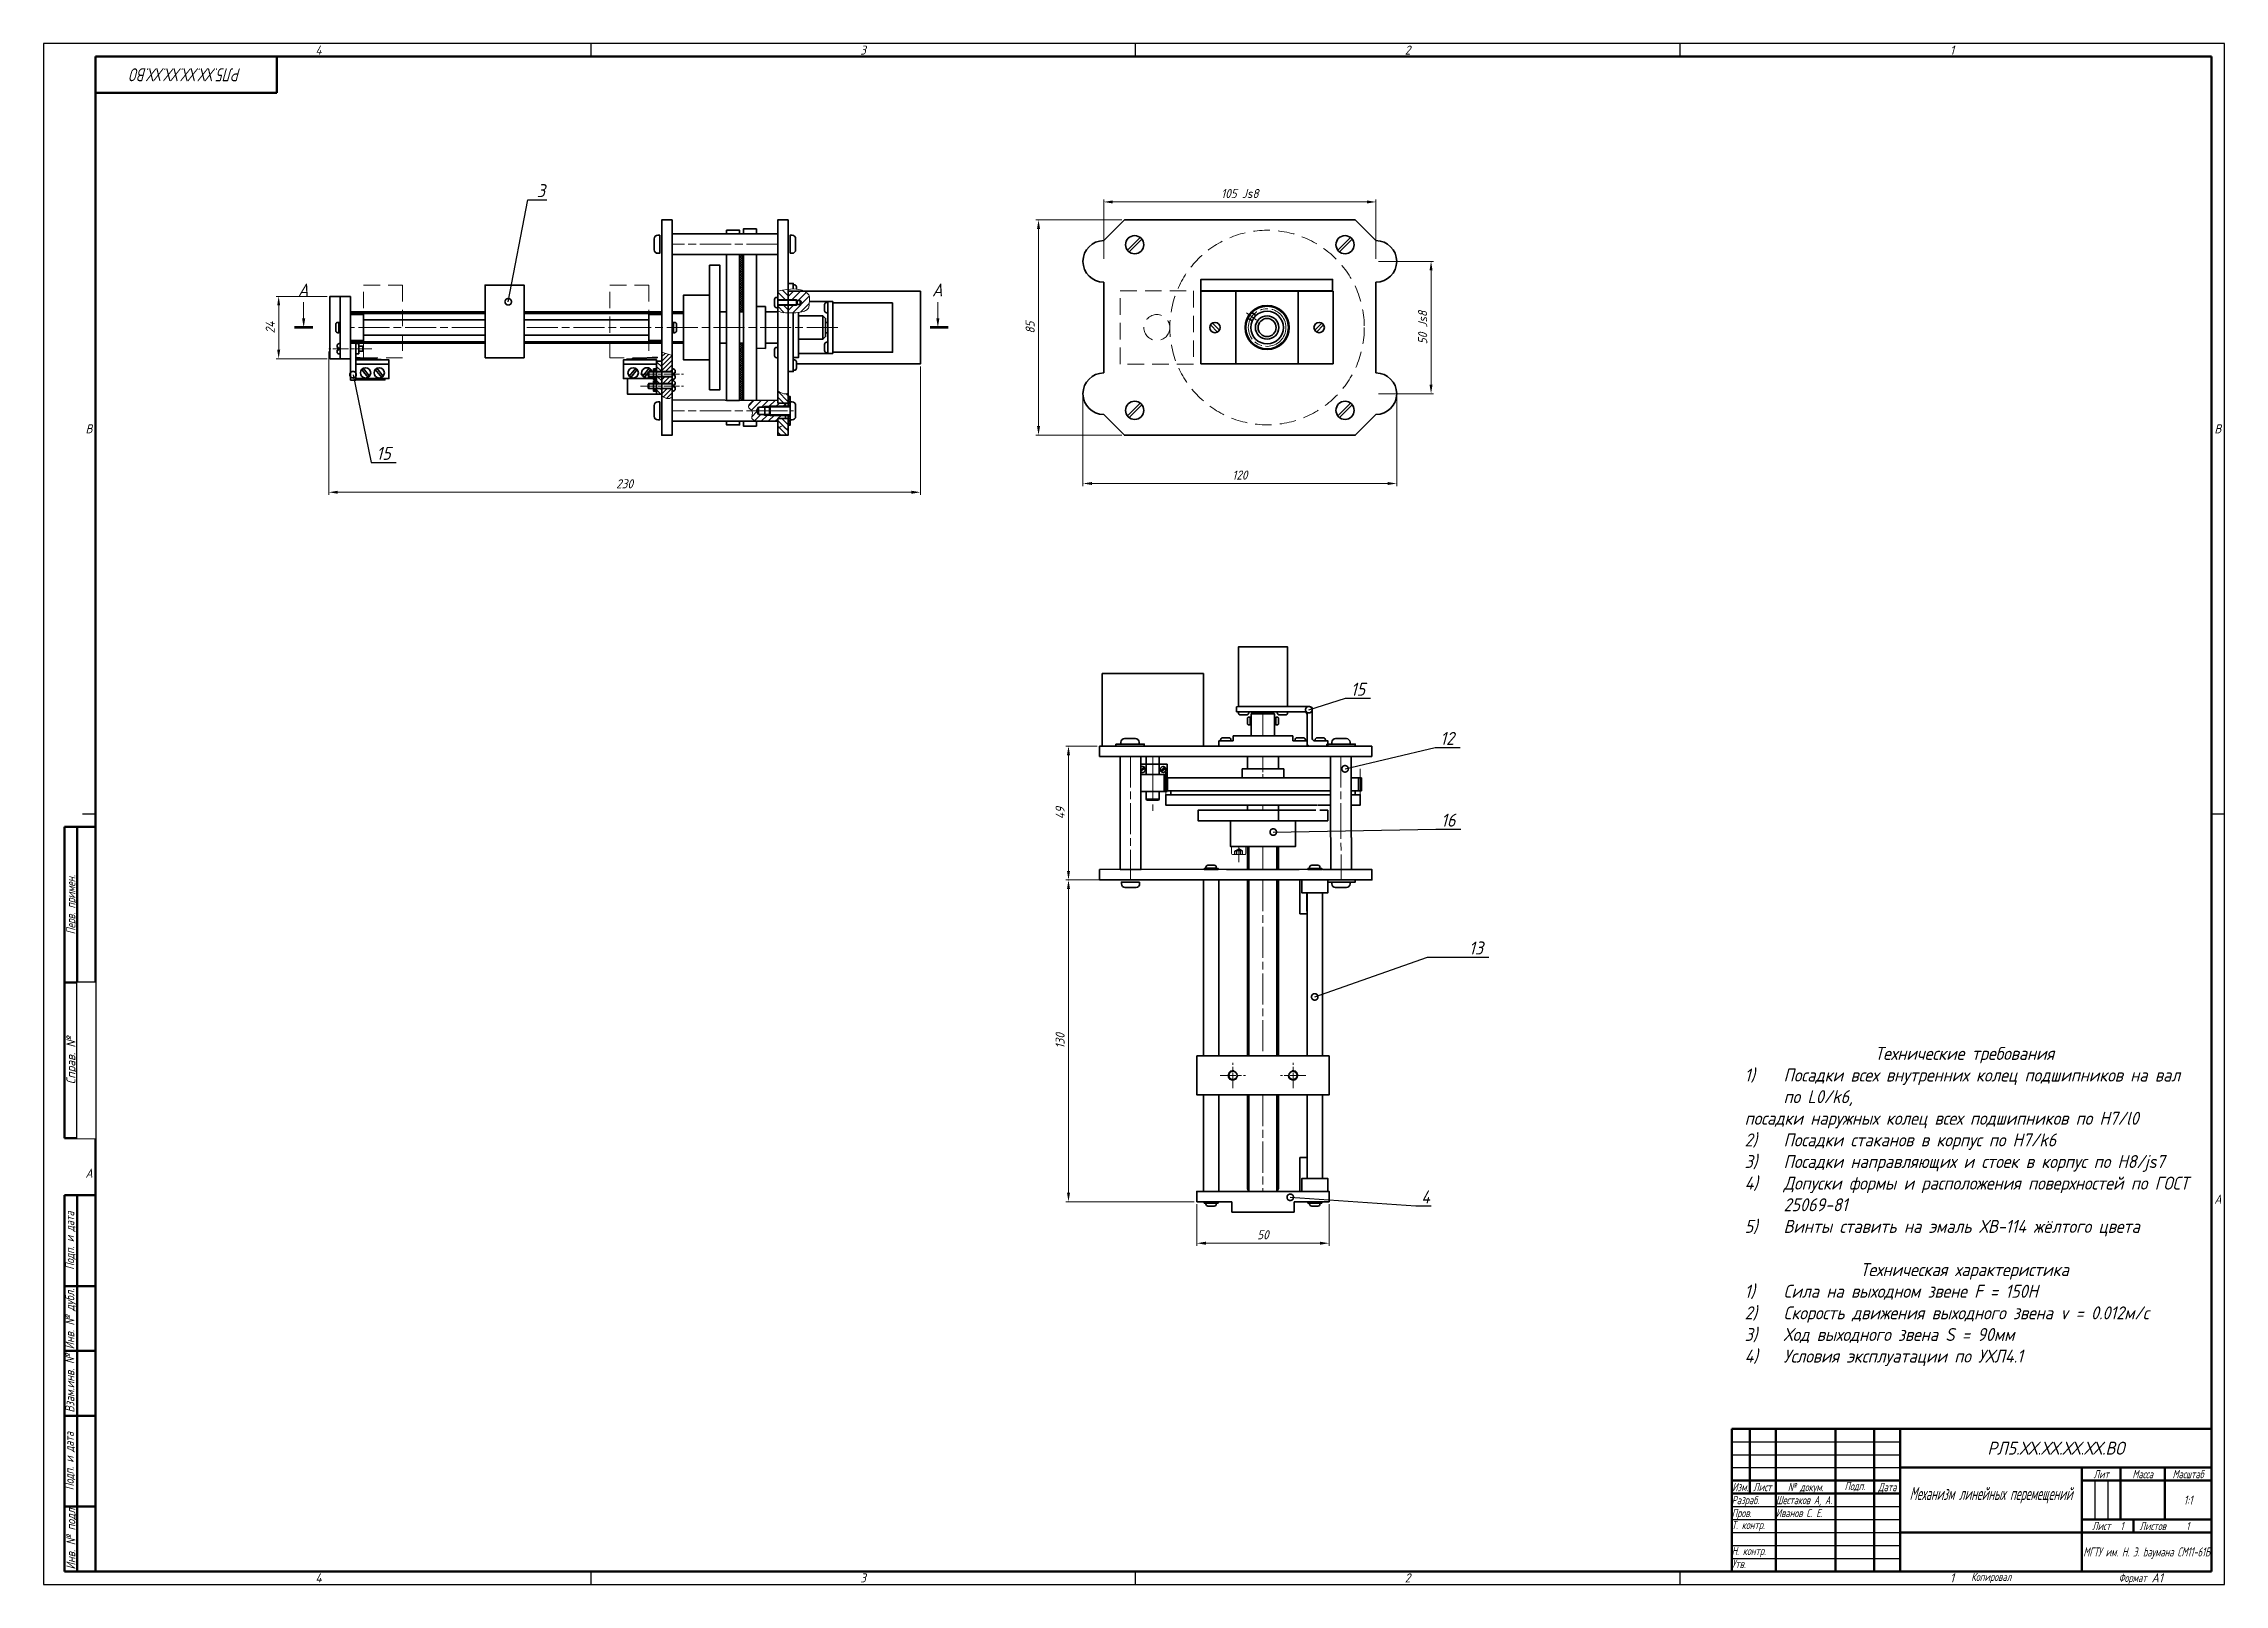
# Model space of a CAD drawing. Header units: millimetres. Extents: x -1043 to 2000, y -675 to 1302.
# Drawn here: x 0 to 841, y 0 to 594 of the extents above; entities that cross this region are included whole.
import ezdxf
from ezdxf import colors
from ezdxf.entities.mleader import LeaderData, LeaderLine
from ezdxf.enums import TextEntityAlignment as Align
from ezdxf.math import Vec2, Vec3

# ---------------------------------------------------------------- set-up
doc = ezdxf.new("R2010")
doc.units = ezdxf.units.MM
doc.set_wipeout_variables(frame=1)
for name, pattern in [('AM_ISO02W050', [7.5, 6, -1.5]), ('AM_ISO02W050x2', [3.75, 3, -0.75]), ('AM_ISO08W050', [18, 12, -1.5, 3, -1.5]), ('AM_ISO08W050x2', [9, 6, -0.75, 1.5, -0.75]), ('HIDDEN', [9.525, 6.35, -3.175])]:
    doc.linetypes.add(name, pattern=pattern)
doc.layers.get('0').update_dxf_attribs({"lineweight": 80})
for name, color, linetype, lineweight in [('AM_0', 7, 'Continuous', 35), ('AM_0N', 7, 'Continuous', 15), ('AM_3N', 6, 'AM_ISO02W050', 25), ('AM_4', 3, 'Continuous', 15), ('AM_5', 3, 'Continuous', 15), ('AM_7', 4, 'AM_ISO08W050', 15), ('AM_8', 1, 'Continuous', 15), ('AM_BOR', 7, 'Continuous', 35), ('окружности', 100, 'HIDDEN', 15), ('основные', 7, 'Continuous', 35), ('оч жирные', 7, 'Continuous', 70), ('тонкие', 2, 'Continuous', 15)]:
    doc.layers.add(name, color=color, linetype=linetype, lineweight=lineweight)
doc.styles.add('ACGOSTTS', font='geniso.shx', dxfattribs={"oblique": 15})
doc.styles.get("Standard").update_dxf_attribs({"font": 'geniso.shx', "oblique": 15})
doc.dimstyles.new('AM_GOST$0', dxfattribs={"dimtxt": 3.5, "dimasz": 3.5, "dimexe": 1, "dimexo": 1, "dimgap": 1.5, "dimtad": 1, "dimtoh": 1, "dimtxsty": 'Standard', "dimcen": 0, "dimclrd": 256, "dimclre": 256, "dimclrt": 2, "dimadec": 0, "dimazin": 2, "dimtp": 0.1, "dimtm": 0.1, "dimtfac": 0.71, "dimtmove": 0, "dimatfit": 3, "dimfxl": 1, "dimtolj": 1, "dimlwd": -1, "dimlwe": -1, "dimarcsym": 1})
pattern_1 = [(45, (-16.8534, 31.3011), (-0.8980256, 0.8980256), [])]
pattern_2 = [(45, (-16.8534, 31.3011), (-0.21213203, 0.21213203), [])]
pattern_3 = [(45, (51.549, -38.1205), (-0.3535534, 0.3535534), [])]
pattern_4 = [(45, (51.549, -38.1205), (-1.3470384, 1.3470384), [])]
pattern_5 = [(135, (51.549, -38.1205), (-1.122532, -1.122532), [])]

msp = doc.modelspace()

# ---------------------------------------------------------------- texts
at = {"layer": 'основные', "char_height": 5, "attachment_point": 1}
for insert in [(98.053, 501.532), (342.621, 501.532)]:
    msp.add_mtext('А', dxfattribs=dict(at, insert=insert))
at = {"layer": 'основные', "insert": (651, 207.194), "char_height": 5, "attachment_point": 1}
msp.add_mtext_dynamic_manual_height_columns('\\pxqc;Технические требования\\P\\pi-3,l4,q*,t4;1)^IПосадки всех внутренних колец подшипников на вал по L0/k6,^Jпосадки наружных колец всех подшипников по H7/l0\\P2)^IПосадки стаканов в корпус по H7/k6\\P3)^IПосадки направляющих и стоек в корпус по H8/js7\\P4)^IДопуски формы и расположения поверхностей по ГОСТ 25069-81\\P5)^IВинты ставить на эмаль ХВ-114 жёлтого цвета\\P\\pi0,l0,qc,tz;\\PТехническая характеристика\\P\\pi-3,l4,q*,t4;1)^IСила на выходном звене F = 150Н\\P2)^IСкорость движения выходного звена v = 0.012м/с\\P3)^IХод выходного звена S = 90мм\\P4)^IУсловия эксплуатации по УХЛ4.1', width=179.56457, gutter_width=12.5, heights=[0], dxfattribs=at)

# ---------------------------------------------------------------- blocks, each defined once
blk = doc.blocks.new('GOST_A1_LANDSCAPE')
at = {"layer": 'AM_BOR', "color": 1, "lineweight": 25}
for p, q in [((841, 594), (0, 594)), ((0, 594), (0, 0)), ((211, 594), (211, 589)), ((421, 594), (421, 589)), ((631, 594), (631, 589)), ((841, 0), (841, 594)), ((20, 297), (15, 297)), ((841, 297), (836, 297)), ((0, 0), (841, 0)), ((211, 5), (211, 0)), ((421, 5), (421, 0)), ((631, 5), (631, 0))]:
    blk.add_line(p, q, dxfattribs=at)
at = {"layer": 'AM_BOR', "color": 7, "lineweight": 50}
for p, q in [((836, 589), (20, 589)), ((20, 589), (20, 5)), ((836, 5), (836, 589)), ((20, 5), (836, 5))]:
    blk.add_line(p, q, dxfattribs=at)
at = {"layer": 'AM_BOR', "color": 1, "lineweight": 25, "style": 'ACGOSTTS', "oblique": 15}
for s, p in [('4', (106, 591.5)), ('3', (316, 591.5)), ('2', (526, 591.5)), ('1', (736, 591.5)), ('B', (17.5, 445.5)), ('B', (838.5, 445.5)), ('A', (17.5, 158.5)), ('A', (838.5, 148.5)), ('4', (106, 2.5)), ('3', (316, 2.5)), ('2', (526, 2.5)), ('1', (736, 2.5))]:
    blk.add_text(s, height=3.5, dxfattribs=at).set_placement(p, align=Align.MIDDLE_CENTER)
blk = doc.blocks.new('GOST_FORM1')
at = {"layer": 'AM_BOR', "color": 7, "lineweight": 50}
for p, q in [((-185, 0), (-185, 55)), ((-185, 55), (0, 55)), ((-178, 55), (-178, 30)), ((-168, 55), (-168, 0)), ((-145, 55), (-145, 0)), ((-130, 55), (-130, 0)), ((-120, 55), (-120, 0)), ((0, 55), (0, 0)), ((-185, 35), (-120, 35)), ((-120, 40), (0, 40)), ((-50, 40), (-50, 0)), ((-50, 35), (0, 35)), ((-35, 40), (-35, 20)), ((-18, 40), (-18, 20)), ((-185, 30), (-120, 30)), ((-50, 20), (0, 20)), ((-30, 20), (-30, 15)), ((-120, 15), (0, 15)), ((0, 0), (-185, 0))]:
    blk.add_line(p, q, dxfattribs=at)
at = {"layer": 'AM_BOR', "color": 1, "lineweight": 25}
for p, q in [((-185, 50), (-120, 50)), ((-185, 45), (-120, 45)), ((-185, 40), (-120, 40)), ((-45, 35), (-45, 20)), ((-40, 35), (-40, 20)), ((-185, 25), (-120, 25)), ((-185, 20), (-120, 20)), ((-185, 15), (-120, 15)), ((-185, 10), (-120, 10)), ((-185, 5), (-120, 5))]:
    blk.add_line(p, q, dxfattribs=at)
at = {"layer": 'AM_BOR', "color": 1, "lineweight": 25, "style": 'ACGOSTTS', "oblique": 15, "width": 0.8}
for s, p in [('Изм.', (-181.7, 32.5)), ('Лист', (-173.2, 32.5)), ('№ докум.', (-156.5, 32.5)), ('Подп.', (-137.5, 32.9)), ('Дата', (-125, 32.5)), ('Лит', (-42.5, 37.5)), ('Масса', (-26.5, 37.5)), ('Масштаб', (-9, 37.5)), ('Лист', (-42.5, 17.5)), ('Листов', (-22.62, 17.5)), ('Копировал', (-84.92, -2.1))]:
    blk.add_text(s, height=3.17, dxfattribs=at).set_placement(p, align=Align.MIDDLE_CENTER)
for s, p in [('Разраб.', (-185, 27.5)), ('Пров.', (-185, 22.5)), ('Т. контр.', (-185, 17.9)), ('Н. контр.', (-185, 7.9)), ('Утв.', (-185, 2.9))]:
    blk.add_text(s, height=3.17, dxfattribs=at).set_placement(p, align=Align.MIDDLE_LEFT)
blk.add_text('Формат', height=3.17, dxfattribs=at).set_placement((-25, -2.5), align=Align.MIDDLE_RIGHT)
at = {"layer": 'AM_BOR', "color": 2, "lineweight": 25, "style": 'ACGOSTTS', "oblique": 15}
for tag, height, p in [('GEN-TITLE-PARTNO{23}', 5, (-60, 47.5)), ('GEN-TITLE-CMPNY{13}', 3.5, (-25, 7.5))]:
    blk.add_attdef(tag, text='', height=height, dxfattribs=at).set_placement(p, align=Align.MIDDLE_CENTER)
for tag, height, width, p in [('GEN-TITLE-NAME{6.5}', 3.17, 0.8, (-168, 27.5)), ('GEN-TITLE-CHKM{6.5}', 3.17, 0.8, (-168, 22.5)), ('GEN-TITLE-ENG{6.5}', 3.17, 0.8, (-168, 17.5)), ('GEN-TITLE-AUTH{6.5}', 3.17, 0.8, (-168, 12.5)), ('GEN-TITLE-APPD{6.5}', 3.17, 0.8, (-168, 7.5)), ('GEN-TITLE-MAT2{9}', 3.5, 0.9, (-85, 9.25)), ('GEN-TITLE-APPM{6.5}', 3.17, 0.8, (-168, 2.5)), ('GEN-TITLE-MAT3{9}', 3.5, 0.9, (-85, 4.37))]:
    blk.add_attdef(tag, text='', height=height, dxfattribs=dict(at, width=width)).set_placement(p, align=Align.MIDDLE_LEFT)
at = {"layer": 'AM_BOR', "color": 2, "lineweight": 25, "style": 'ACGOSTTS', "oblique": 15, "width": 0.8}
for tag, height, p in [('GEN-TITLE-DES1{13}', 5, (-85, 30)), ('GEN-TITLE-LIT1{1}', 3.5, (-47.9, 27.5)), ('GEN-TITLE-LIT2{1.1}', 3.5, (-42.9, 27.5)), ('GEN-TITLE-LIT3{1.1}', 3.5, (-37.9, 27.5)), ('GEN-TITLE-WT{4}', 3.5, (-27, 27.5)), ('GEN-TITLE-SCA{6}', 3.5, (-9, 27.5)), ('GEN-TITLE-DES2{21}', 3.17, (-85, 19.5)), ('GEN-TITLE-SHEET{2.2}', 3.17, (-34.5, 17.5)), ('GEN-TITLE-NUMSHTS{5}', 3.17, (-9.12, 17.5))]:
    blk.add_attdef(tag, text='', height=height, dxfattribs=at).set_placement(p, align=Align.MIDDLE_CENTER)
at = {"layer": 'AM_BOR', "color": 1, "lineweight": 25, "style": 'ACGOSTTS', "oblique": 15, "width": 0.8}
blk.add_attdef('GEN-TITLE-AUTHT{5}', text='', height=3.17, dxfattribs=at).set_placement((-185, 12.9), align=Align.MIDDLE_LEFT)
at = {"layer": 'AM_BOR', "color": 2, "lineweight": 25, "style": 'ACGOSTTS', "oblique": 15, "width": 0.9}
blk.add_attdef('GEN-TITLE-MAT1{9}', text='', height=3.5, dxfattribs=at).set_placement((-86.5, 7.5), align=Align.MIDDLE_RIGHT)
at = {"layer": 'AM_BOR', "color": 2, "lineweight": 25, "style": 'ACGOSTTS', "oblique": 15}
blk.add_attdef('GEN-TITLE-SIZ{15.7}', text='', height=3.5, dxfattribs=at).set_placement((-23.1, -2.5), align=Align.MIDDLE_LEFT)
blk = doc.blocks.new('GOST_EXT12')
at = {"layer": 'AM_BOR', "color": 7, "lineweight": 50, "ltscale": 0.3}
for p, q in [((0, 287), (-12, 287)), ((-12, 287), (-12, 167)), ((-7, 167), (-7, 287)), ((0, 167), (0, 287)), ((-12, 227), (0, 227)), ((-12, 167), (0, 167))]:
    blk.add_line(p, q, dxfattribs=at)
at = {"layer": 'AM_BOR', "color": 7, "lineweight": 50}
for p, q in [((0, 145), (-12, 145)), ((-12, 145), (-12, 110)), ((-12, 0), (-12, 145)), ((-7, 0), (-7, 145)), ((0, 145), (0, 0)), ((0, 110), (-12, 110)), ((-12, 110), (-12, 85)), ((0, 85), (-12, 85)), ((-12, 85), (-12, 60)), ((0, 60), (-12, 60)), ((-12, 60), (-12, 25)), ((0, 25), (-12, 25)), ((-12, 25), (-12, 0)), ((0, 0), (-12, 0))]:
    blk.add_line(p, q, dxfattribs=at)
at = {"layer": 'AM_BOR', "color": 1, "lineweight": 25, "style": 'ACGOSTTS', "oblique": 15}
for s, width, p in [('Перв. примен.', 0.821392, (-9.5, 257)), ('Подп. и дата', 0.842977, (-9.95, 127.5)), ('Инв. № дубл.', 0.891828, (-9.9, 97.31)), ('Взам.инв. №', 0.899981, (-9.9, 72.5)), ('Подп. и дата', 0.842977, (-10.13, 42.5)), ('Инв. № подл', 0.910904, (-9.5, 12.5))]:
    blk.add_text(s, height=3.5, rotation=90, dxfattribs=dict(at, width=width)).set_placement(p, align=Align.MIDDLE_CENTER)
blk.add_text('Справ. №', height=3.5, rotation=90, dxfattribs=at).set_placement((-9.5, 197), align=Align.MIDDLE_CENTER)
at = {"layer": 'AM_BOR', "color": 2, "lineweight": 25, "style": 'ACGOSTTS', "oblique": 15, "width": 0.8}
for tag, p in [('GEN-TITLE-FREF{16}', (-3.5, 257)), ('GEN-TITLE-RPARTNO{16}', (-3.5, 197)), ('GEN-TITLE-SDT2{10}', (-3.5, 127.5)), ('GEN-TITLE-CSTKN{7}', (-3.5, 97.5)), ('GEN-TITLE-RSTKN{7}', (-3.5, 72.5)), ('GEN-TITLE-SDT1{10}', (-3.5, 42.5)), ('GEN-TITLE-STKN{7}', (-3.5, 12.5))]:
    blk.add_attdef(tag, text='', height=3.17, rotation=90, dxfattribs=at).set_placement(p, align=Align.MIDDLE_CENTER)
blk.add_wipeout([(-7, 227), (-7, 167), (0, 167), (0, 227)])
blk = doc.blocks.new('GOST_EXT3_L')
at = {"layer": 'AM_BOR', "color": 7, "lineweight": 50}
for p, q in [((0, 0), (70, 0)), ((0, -14), (0, 0)), ((70, 0), (70, -14)), ((70, -14), (0, -14))]:
    blk.add_line(p, q, dxfattribs=at)
at = {"layer": 'AM_BOR', "color": 2, "lineweight": 25, "style": 'ACGOSTTS', "oblique": 15, "width": 0.8}
blk.add_attdef('GEN-TITLE-PARTNO{11.7}', text='', height=5, rotation=180, dxfattribs=at).set_placement((35, -7), align=Align.MIDDLE_CENTER)
blk = doc.blocks.new('*D26')
at = {"layer": 'AM_5', "linetype": 'ByBlock', "transparency": 16777216}
for p, q in [((400.82, 458.04), (400.82, 423.41)), ((521.82, 458.04), (521.82, 423.41)), ((404.32, 424.41), (518.32, 424.41))]:
    blk.add_line(p, q, dxfattribs=at)
at = {"layer": 'AM_5', "transparency": 16777216}
for points in [[(404.32, 424.99), (404.32, 423.83), (400.82, 424.41)], [(518.32, 424.99), (518.32, 423.83), (521.82, 424.41)]]:
    blk.add_solid(points, dxfattribs=at)
at = {"layer": 'Defpoints', "color": 0, "transparency": 16777216}
for p in [(400.82, 459.04), (521.82, 459.04), (521.82, 424.41)]:
    blk.add_point(p, dxfattribs=at)
at = {"layer": 'AM_5', "color": 2, "transparency": 16777216, "insert": (461.32, 427.66), "char_height": 3.5, "attachment_point": 5}
blk.add_mtext('\\A1;120', dxfattribs=at)
blk = doc.blocks.new('*D27')
at = {"layer": 'AM_5', "linetype": 'ByBlock', "transparency": 16777216}
for p, q in [((415.82, 526.04), (382.69, 526.04)), ((383.69, 446.54), (383.69, 522.54)), ((415.82, 443.04), (382.69, 443.04))]:
    blk.add_line(p, q, dxfattribs=at)
at = {"layer": 'AM_5', "transparency": 16777216}
for points in [[(383.1, 522.54), (384.27, 522.54), (383.69, 526.04)], [(383.1, 446.54), (384.27, 446.54), (383.69, 443.04)]]:
    blk.add_solid(points, dxfattribs=at)
at = {"layer": 'Defpoints', "color": 0, "transparency": 16777216}
for p in [(383.69, 526.04), (416.82, 526.04), (416.82, 443.04)]:
    blk.add_point(p, dxfattribs=at)
at = {"layer": 'AM_5', "color": 2, "transparency": 16777216, "insert": (380.44, 484.54), "char_height": 3.5, "attachment_point": 5, "rotation": 90}
blk.add_mtext('\\A1;85', dxfattribs=at)
blk = doc.blocks.new('*D34')
at = {"layer": 'AM_5', "linetype": 'ByBlock', "transparency": 16777216}
for p, q in [((408.82, 511.04), (408.82, 533.97)), ((412.32, 532.97), (510.32, 532.97)), ((513.82, 511.04), (513.82, 533.97))]:
    blk.add_line(p, q, dxfattribs=at)
at = {"layer": 'AM_5', "transparency": 16777216}
for points in [[(412.32, 533.55), (412.32, 532.38), (408.82, 532.97)], [(510.32, 533.55), (510.32, 532.38), (513.82, 532.97)]]:
    blk.add_solid(points, dxfattribs=at)
at = {"layer": 'Defpoints', "color": 0, "transparency": 16777216}
for p in [(513.82, 532.97), (408.82, 510.04), (513.82, 510.04)]:
    blk.add_point(p, dxfattribs=at)
at = {"layer": 'AM_5', "color": 2, "transparency": 16777216, "insert": (461.32, 536.22), "char_height": 3.5, "attachment_point": 5}
blk.add_mtext('\\A1;105 Js8', dxfattribs=at)
blk = doc.blocks.new('*D35')
at = {"layer": 'AM_5', "linetype": 'ByBlock', "transparency": 16777216}
for p, q in [((514.82, 510.04), (536.06, 510.04)), ((535.06, 506.54), (535.06, 462.54)), ((514.82, 459.04), (536.06, 459.04))]:
    blk.add_line(p, q, dxfattribs=at)
at = {"layer": 'AM_5', "transparency": 16777216}
for points in [[(534.48, 506.54), (535.65, 506.54), (535.06, 510.04)], [(534.48, 462.54), (535.65, 462.54), (535.06, 459.04)]]:
    blk.add_solid(points, dxfattribs=at)
at = {"layer": 'Defpoints', "color": 0, "transparency": 16777216}
for p in [(513.82, 510.04), (513.82, 459.04), (535.06, 459.04)]:
    blk.add_point(p, dxfattribs=at)
at = {"layer": 'AM_5', "color": 2, "transparency": 16777216, "insert": (531.81, 484.54), "char_height": 3.5, "attachment_point": 5, "rotation": 90}
blk.add_mtext('\\A1;50 Js8', dxfattribs=at)
blk = doc.blocks.new('*D61')
at = {"layer": 'AM_5', "linetype": 'ByBlock', "transparency": 16777216}
for p, q in [((109.96, 475.35), (109.96, 420.04)), ((338.12, 469.54), (338.12, 420.04)), ((334.62, 421.04), (113.46, 421.04))]:
    blk.add_line(p, q, dxfattribs=at)
at = {"layer": 'AM_5', "transparency": 16777216}
for points in [[(113.46, 421.63), (113.46, 420.46), (109.96, 421.04)], [(334.62, 421.63), (334.62, 420.46), (338.12, 421.04)]]:
    blk.add_solid(points, dxfattribs=at)
at = {"layer": 'Defpoints', "color": 0, "transparency": 16777216}
for p in [(109.96, 476.35), (338.12, 470.54), (109.96, 421.04)]:
    blk.add_point(p, dxfattribs=at)
at = {"layer": 'AM_5', "color": 2, "transparency": 16777216, "insert": (224.04, 424.29), "char_height": 3.5, "attachment_point": 5}
blk.add_mtext('\\A1;230', dxfattribs=at)
blk = doc.blocks.new('*D73')
at = {"layer": 'AM_5', "linetype": 'ByBlock', "transparency": 16777216}
for p, q in [((109.39, 496.55), (89.65, 496.55)), ((90.65, 493.05), (90.65, 476.04)), ((109.39, 472.54), (89.65, 472.54))]:
    blk.add_line(p, q, dxfattribs=at)
at = {"layer": 'AM_5', "transparency": 16777216}
for points in [[(90.07, 493.05), (91.24, 493.05), (90.65, 496.55)], [(90.07, 476.04), (91.24, 476.04), (90.65, 472.54)]]:
    blk.add_solid(points, dxfattribs=at)
at = {"layer": 'Defpoints', "color": 0, "transparency": 16777216}
for p in [(110.39, 496.55), (90.65, 472.54), (110.39, 472.54)]:
    blk.add_point(p, dxfattribs=at)
at = {"layer": 'AM_5', "color": 2, "transparency": 16777216, "insert": (87.4, 484.54), "char_height": 3.5, "attachment_point": 5, "rotation": 90}
blk.add_mtext('\\A1;24', dxfattribs=at)
blk = doc.blocks.new('*D91')
at = {"layer": 'AM_5', "linetype": 'ByBlock', "transparency": 16777216}
for p, q in [((444.73, 146.52), (444.73, 130.52)), ((495.73, 146.52), (495.73, 130.52)), ((492.23, 131.52), (448.23, 131.52))]:
    blk.add_line(p, q, dxfattribs=at)
at = {"layer": 'AM_5', "transparency": 16777216}
for points in [[(448.23, 132.11), (448.23, 130.94), (444.73, 131.52)], [(492.23, 132.11), (492.23, 130.94), (495.73, 131.52)]]:
    blk.add_solid(points, dxfattribs=at)
at = {"layer": 'Defpoints', "color": 0, "transparency": 16777216}
for p in [(444.73, 147.52), (495.73, 147.52), (444.73, 131.52)]:
    blk.add_point(p, dxfattribs=at)
at = {"layer": 'AM_5', "color": 2, "transparency": 16777216, "insert": (470.23, 134.77), "char_height": 3.5, "attachment_point": 5}
blk.add_mtext('\\A1;50', dxfattribs=at)
blk = doc.blocks.new('*D92')
at = {"layer": 'AM_5', "linetype": 'ByBlock', "transparency": 16777216}
for p, q in [((406.24, 323.17), (394.24, 323.17)), ((395.24, 319.67), (395.24, 275.06)), ((406.24, 271.56), (394.24, 271.56))]:
    blk.add_line(p, q, dxfattribs=at)
at = {"layer": 'AM_5', "transparency": 16777216}
for points in [[(394.66, 319.67), (395.82, 319.67), (395.24, 323.17)], [(394.66, 275.06), (395.82, 275.06), (395.24, 271.56)]]:
    blk.add_solid(points, dxfattribs=at)
at = {"layer": 'Defpoints', "color": 0, "transparency": 16777216}
for p in [(407.24, 323.17), (395.24, 271.56), (407.24, 271.56)]:
    blk.add_point(p, dxfattribs=at)
at = {"layer": 'AM_5', "color": 2, "transparency": 16777216, "insert": (391.99, 297.36), "char_height": 3.5, "attachment_point": 5, "rotation": 90}
blk.add_mtext('\\A1;49', dxfattribs=at)
blk = doc.blocks.new('*D93')
at = {"layer": 'AM_5', "linetype": 'ByBlock', "transparency": 16777216}
for p, q in [((443.73, 271.56), (394.24, 271.56)), ((395.24, 151.02), (395.24, 268.06)), ((443.73, 147.52), (394.24, 147.52))]:
    blk.add_line(p, q, dxfattribs=at)
at = {"layer": 'AM_5', "transparency": 16777216}
for points in [[(394.66, 268.06), (395.82, 268.06), (395.24, 271.56)], [(394.66, 151.02), (395.82, 151.02), (395.24, 147.52)]]:
    blk.add_solid(points, dxfattribs=at)
at = {"layer": 'Defpoints', "color": 0, "transparency": 16777216}
for p in [(395.24, 271.56), (444.73, 271.56), (444.73, 147.52)]:
    blk.add_point(p, dxfattribs=at)
at = {"layer": 'AM_5', "color": 2, "transparency": 16777216, "insert": (391.99, 209.54), "char_height": 3.5, "attachment_point": 5, "rotation": 90}
blk.add_mtext('\\A1;130', dxfattribs=at)
blk = doc.blocks.new('_DotSmall')
at = {"color": 0, "linetype": 'ByBlock', "const_width": 0.5}
blk.add_lwpolyline([(-0.0625, 0, 1), (0.0625, 0, 1)], format="xyb", close=True, dxfattribs=at)

# ---------------------------------------------------------------- dimensions: what is measured, and where the dimension line sits
at = {"layer": 'AM_5'}
for base, p1, p2, text, override, picture, middle in [((513.824, 532.968), (408.824, 510.043), (513.824, 510.043), '<> Js8', {"dimpost": '', "dimtp": 0.1, "dimtm": 0.1, "dimtdec": 3, "dimtzin": 8}, '*D34', (461.324, 536.218)), ((109.959, 421.043), (338.119, 470.543), (109.959, 476.347), '230', {"dimpost": ''}, '*D61', (224.039, 424.293)), ((521.824, 424.409), (400.824, 459.043), (521.824, 459.043), '120', {"dimpost": '', "dimtp": 0.1, "dimtm": 0.1, "dimtdec": 3, "dimtzin": 8}, '*D26', (461.324, 427.659))]:
    dim = msp.add_linear_dim(base=base, p1=p1, p2=p2, text=text, dimstyle='AM_GOST$0', override=override, dxfattribs=at)
    dim.commit()
    dim.dimension.update_dxf_attribs({"geometry": picture, "text_midpoint": middle})
for base, p1, p2, angle, text, picture, middle in [((383.688, 526.043), (416.824, 443.043), (416.824, 526.043), 90, '85', '*D27', (380.438, 484.543)), ((90.653, 472.54), (110.39, 496.546), (110.39, 472.54), 90, '24', '*D73', (87.403, 484.543)), ((444.731, 131.525), (495.731, 147.525), (444.731, 147.525), 0, '50', '*D91', (470.231, 134.775))]:
    dim = msp.add_linear_dim(base=base, p1=p1, p2=p2, angle=angle, text=text, dimstyle='AM_GOST$0', override={"dimpost": ''}, dxfattribs=at)
    dim.commit()
    dim.dimension.update_dxf_attribs({"geometry": picture, "text_midpoint": middle})
dim = msp.add_linear_dim(base=(535.064, 459.043), p1=(513.824, 510.043), p2=(513.824, 459.043), angle=90, text='50 Js8', dimstyle='AM_GOST$0', dxfattribs=at)
dim.commit()
dim.dimension.update_dxf_attribs({"geometry": '*D35', "text_midpoint": (535.064, 484.543), "dimtype": 160})
for p1, p2, distance, text, picture, middle in [((407.24, 323.166), (407.24, 271.556), -12, '49', '*D92', (391.99, 297.361)), ((444.731, 147.525), (444.731, 271.556), 49.492, '130', '*D93', (391.99, 209.541))]:
    dim = msp.add_aligned_dim(p1=p1, p2=p2, distance=distance, text=text, dimstyle='AM_GOST$0', override={"dimpost": ''}, dxfattribs=at)
    dim.commit()
    dim.dimension.update_dxf_attribs({"geometry": picture, "text_midpoint": middle})

# ---------------------------------------------------------------- hatches: boundary and pattern name
at = {"layer": 'AM_8'}
h = msp.add_hatch(dxfattribs=at)
h.set_pattern_fill('_U', color=256, scale=0.61, angle=45, style=0, double=1, pattern_type=0)
h.set_pattern_definition([(45, (-12.8534, 33.34), (-0.43133514, 0.43133514), []), (135, (-12.8534, 33.34), (-0.43133514, -0.43133514), [])])
h.paths.add_polyline_path([(268.369, 512.657), (268.369, 490.543), (269.865, 490.543), (269.865, 478.543), (268.369, 478.543), (268.369, 456.428), (269.869, 456.428), (269.869, 512.657)])
h = msp.add_hatch(dxfattribs=at)
h.set_pattern_fill('ANSI31', color=256, scale=0.6, angle=90, style=0)
h.set_pattern_definition([(135, (51.549, -38.1205), (-1.3470384, -1.3470384), [])])
h.paths.add_polyline_path([(287.119, 499.293), (286.627, 499.238), (285.001, 498.955), (283.119, 498.522), (283.119, 495.189), (287.119, 495.189)])
h.paths.add_polyline_path([(287.119, 493.189), (283.119, 493.189), (283.119, 491.019), (283.601, 490.708), (284.277, 490.476), (285.104, 490.316), (286.042, 490.218), (287.047, 490.173), (287.119, 490.173)])
h = msp.add_hatch(dxfattribs=at)
h.set_pattern_fill('ANSI31', color=256, scale=0.6, style=0)
h.set_pattern_definition(pattern_4)
h.paths.add_polyline_path([(295.326, 496.474), (295.227, 496.792), (295.083, 497.099), (294.888, 497.393), (294.64, 497.676), (294.336, 497.946), (293.971, 498.204), (293.544, 498.449), (293.343, 498.543), (287.119, 498.543), (287.119, 495.189), (290.392, 495.189), (290.619, 494.973), (291.819, 494.973), (292.272, 494.189), (291.819, 493.406), (290.619, 493.406), (290.392, 493.189), (287.119, 493.189), (287.119, 490.173), (288.077, 490.173), (289.092, 490.209), (290.047, 490.272), (290.91, 490.355), (291.678, 490.457), (292.353, 490.58), (292.942, 490.723), (293.449, 490.888), (293.879, 491.076), (294.235, 491.287), (294.523, 491.522), (294.748, 491.782), (294.918, 492.064), (295.042, 492.365), (295.129, 492.682), (295.189, 493.013), (295.23, 493.354), (295.26, 493.702), (295.29, 494.055), (295.326, 494.409), (295.362, 494.763), (295.393, 495.116), (295.412, 495.465), (295.412, 495.808), (295.385, 496.145)])
h = msp.add_hatch(dxfattribs=at)
h.set_pattern_fill('ANSI31', color=256, scale=0.4, angle=90, style=0)
h.set_pattern_definition([(135, (-16.8534, 31.3011), (-0.8980256, -0.8980256), [])])
h.paths.add_polyline_path([(238.39, 471.549), (236.39, 471.549), (236.39, 467.579), (238.39, 467.579)])
h.paths.add_polyline_path([(238.39, 465.579), (236.39, 465.579), (236.39, 462.988), (238.39, 462.988)])
h.paths.add_polyline_path([(236.39, 458.86), (238.39, 458.86), (238.39, 460.988), (236.39, 460.988), (236.39, 460.024)])
h = msp.add_hatch(dxfattribs=at)
h.set_pattern_fill('ANSI31', color=256, scale=0.4, style=0)
h.set_pattern_definition(pattern_1)
h.paths.add_polyline_path([(242.39, 473.724), (241.631, 473.988), (240.651, 474.194), (239.8, 474.552), (238.964, 474.815), (238.39, 474.948), (238.39, 467.579), (242.39, 467.579)])
h.paths.add_polyline_path([(241.743, 457.34), (242.39, 457.697), (242.39, 459.255), (242.39, 460.988), (238.39, 460.988), (238.39, 460.024), (238.39, 458.86), (238.39, 458.434), (238.607, 458.063), (240.476, 457.143)])
h = msp.add_hatch(dxfattribs=at)
h.set_pattern_fill('_U', color=256, scale=0.3, angle=45, style=0, pattern_type=0)
h.set_pattern_definition(pattern_2)
h.paths.add_polyline_path([(235.19, 467.579), (236.39, 467.579), (236.39, 468.579), (235.19, 468.579)])
h = msp.add_hatch(dxfattribs=at)
h.set_pattern_fill('_U', color=256, scale=0.3, angle=45, style=0, pattern_type=0)
h.set_pattern_definition(pattern_2)
h.paths.add_polyline_path([(236.39, 464.845), (236.39, 465.579), (235.19, 465.579), (235.19, 464.579), (236.39, 464.579)])
h = msp.add_hatch(dxfattribs=at)
h.set_pattern_fill('_U', color=256, scale=0.3, angle=45, style=0, pattern_type=0)
h.set_pattern_definition(pattern_2)
h.paths.add_polyline_path([(235.19, 464.024), (235.19, 462.988), (236.39, 462.988), (236.39, 464.024)])
h = msp.add_hatch(dxfattribs=at)
h.set_pattern_fill('ANSI31', color=256, scale=0.4, style=0)
h.set_pattern_definition(pattern_1)
h.paths.add_polyline_path([(242.39, 464.024), (242.39, 465.579), (238.39, 465.579), (238.39, 462.988), (242.39, 462.988)])
h = msp.add_hatch(dxfattribs=at)
h.set_pattern_fill('_U', color=256, scale=0.3, angle=45, style=0, pattern_type=0)
h.set_pattern_definition(pattern_2)
h.paths.add_polyline_path([(235.19, 460.024), (236.39, 460.024), (236.39, 460.988), (235.19, 460.988)])
h = msp.add_hatch(dxfattribs=at)
h.set_pattern_fill('ANSI31', color=256, scale=0.6, style=0)
h.set_pattern_definition(pattern_4)
edge = h.paths.add_edge_path()
edge.add_line((286.119, 455.428), (283.119, 455.428))
edge.add_line((283.119, 455.428), (283.119, 456.428))
edge.add_line((283.119, 456.428), (273.88, 456.494))
edge.add_spline(control_points=[(273.88, 456.494), (272.635, 455.452), (270.762, 453.886), (272.89, 452.929), (273.173, 452.428)], knot_values=[0, 0, 0, 0, 3.4667411, 5.2138903, 5.2138903, 5.2138903, 5.2138903], degree=3, periodic=0)
edge.add_line((273.173, 452.428), (274.896, 452.428))
edge.add_line((274.896, 452.428), (275.719, 453.854))
edge.add_line((275.719, 453.854), (277.519, 453.854))
edge.add_line((277.519, 453.854), (278.119, 454.178))
edge.add_line((278.119, 454.178), (286.119, 454.178))
edge.add_line((286.119, 454.178), (286.119, 455.428))
edge = h.paths.add_edge_path()
edge.add_line((286.119, 450.678), (280.16, 450.678))
edge.add_line((280.16, 450.678), (278.119, 450.678))
edge.add_line((278.119, 450.678), (277.519, 451.003))
edge.add_line((277.519, 451.003), (275.719, 451.003))
edge.add_line((275.719, 451.003), (274.896, 452.428))
edge.add_line((274.896, 452.428), (273.173, 452.428))
edge.add_spline(control_points=[(273.173, 452.428), (273.656, 451.576), (272.193, 448.95), (274.562, 448.597), (275.693, 448.428)], knot_values=[5.2138903, 5.2138903, 5.2138903, 5.2138903, 8.1895192, 10.9098806, 10.9098806, 10.9098806, 10.9098806], degree=3, periodic=0)
edge.add_line((275.693, 448.428), (283.119, 448.428))
edge.add_line((283.119, 448.428), (283.119, 449.428))
edge.add_line((283.119, 449.428), (286.119, 449.428))
edge.add_line((286.119, 449.428), (286.119, 450.678))
h = msp.add_hatch(dxfattribs=at)
h.set_pattern_fill('ANSI31', color=256, scale=0.5, angle=90, style=0)
h.set_pattern_definition(pattern_5)
edge = h.paths.add_edge_path()
edge.add_spline(control_points=[(287.119, 459.143), (286.533, 459.043), (285.081, 458.793), (283.852, 459.657), (283.119, 460.172)], knot_values=[0, 0, 0, 0, 1.7258996, 4.2776179, 4.2776179, 4.2776179, 4.2776179], degree=3, periodic=0)
edge.add_line((283.119, 460.172), (283.119, 455.428))
edge.add_line((283.119, 455.428), (286.119, 455.428))
edge.add_line((286.119, 455.428), (287.119, 455.428))
edge.add_line((287.119, 455.428), (287.119, 459.143))
edge = h.paths.add_edge_path()
edge.add_line((283.119, 443.043), (287.119, 443.043))
edge.add_line((287.119, 443.043), (287.119, 445.536))
edge.add_spline(control_points=[(287.119, 445.536), (286.808, 445.481), (286.009, 445.341), (285.183, 447.261), (283.918, 446.24), (283.119, 445.596)], knot_values=[0, 0, 0, 0, 0.8745598, 2.2433555, 4.5836616, 4.5836616, 4.5836616, 4.5836616], degree=3, periodic=0)
edge.add_line((283.119, 445.596), (283.119, 443.043))
edge = h.paths.add_edge_path()
edge.add_spline(control_points=[(283.119, 445.596), (283.918, 446.24), (285.183, 447.261), (286.009, 445.341), (286.808, 445.481), (287.119, 445.536)], knot_values=[0, 0, 0, 0, 2.3403061, 3.7091018, 4.5836616, 4.5836616, 4.5836616, 4.5836616], degree=3, periodic=0)
edge.add_line((287.119, 445.536), (287.119, 449.428))
edge.add_line((287.119, 449.428), (286.119, 449.428))
edge.add_line((286.119, 449.428), (283.119, 449.428))
edge.add_line((283.119, 449.428), (283.119, 448.428))
edge.add_line((283.119, 448.428), (283.119, 445.596))
h = msp.add_hatch(dxfattribs=at)
h.set_pattern_fill('_U', color=256, scale=0.5, angle=45, style=0, pattern_type=0)
h.set_pattern_definition(pattern_3)
h.paths.add_polyline_path([(287.119, 457.928), (287.119, 454.543), (287.919, 454.543), (287.919, 457.928)])
h = msp.add_hatch(dxfattribs=at)
h.set_pattern_fill('ANSI31', color=256, scale=0.5, angle=90, style=0)
h.set_pattern_definition(pattern_5)
edge = h.paths.add_edge_path()
edge.add_line((283.119, 449.428), (283.119, 448.428))
edge.add_line((283.119, 448.428), (283.119, 445.596))
edge.add_spline(control_points=[(283.119, 445.596), (283.918, 446.24), (285.183, 447.261), (286.009, 445.341), (286.808, 445.481), (287.119, 445.536)], knot_values=[0, 0, 0, 0, 2.3403061, 3.7091018, 4.5836616, 4.5836616, 4.5836616, 4.5836616], degree=3, periodic=0)
edge.add_line((287.119, 445.536), (287.119, 449.428))
edge.add_line((287.119, 449.428), (286.119, 449.428))
edge.add_line((286.119, 449.428), (283.119, 449.428))
h = msp.add_hatch(dxfattribs=at)
h.set_pattern_fill('_U', color=256, scale=0.5, angle=45, style=0, pattern_type=0)
h.set_pattern_definition(pattern_3)
h.paths.add_polyline_path([(287.919, 446.928), (287.919, 450.314), (287.119, 450.314), (287.119, 446.928)])
at = {"layer": 'основные'}
h = msp.add_hatch(dxfattribs=at)
h.set_pattern_fill('AR-CONC', color=256, style=0)
h.paths.add_polyline_path([(248.6, 182.75), (221.1, 182.75), (221.1, 181.254), (248.6, 181.254)])
h.paths.add_polyline_path([(292.1, 182.75), (264.6, 182.75), (264.6, 181.254), (292.1, 181.254)])

# ---------------------------------------------------------------- linework, layer by layer
at = {"layer": 'AM_0'}
for p, q in [((290.619, 494.973), (291.819, 494.973)), ((290.619, 493.406), (291.819, 493.406)), ((292.272, 494.189), (291.819, 494.973)), ((291.819, 493.406), (291.819, 494.973)), ((292.272, 494.189), (291.819, 493.406)), ((278.119, 450.678), (278.119, 454.178)), ((274.896, 452.428), (275.719, 453.854)), ((274.896, 452.428), (275.719, 451.003)), ((279.919, 453.854), (275.719, 453.854)), ((275.719, 451.003), (275.719, 453.854)), ((279.919, 451.003), (275.719, 451.003)), ((433.24, 312.166), (423.176, 312.166)), ((425.24, 319.152), (425.24, 312.166)), ((425.24, 319.152), (430.24, 319.152)), ((430.24, 319.166), (430.24, 312.166)), ((462.24, 314.354), (462.24, 310.916)), ((478.24, 314.354), (462.24, 314.354)), ((478.24, 314.354), (478.24, 310.916)), ((433.24, 305.666), (423.176, 305.666)), ((425.24, 305.666), (425.24, 302.744)), ((430.24, 305.666), (425.24, 305.666)), ((430.24, 305.666), (430.24, 302.744)), ((432.24, 310.916), (432.24, 305.916)), ((496.303, 310.916), (432.24, 310.916)), ((464.24, 305.916), (432.24, 305.916)), ((433.24, 311.166), (433.24, 305.666)), ((433.365, 310.916), (433.365, 305.916)), ((478.24, 310.916), (462.24, 310.916)), ((476.24, 310.916), (464.24, 310.916)), ((496.303, 305.916), (476.24, 305.916)), ((508.24, 310.916), (504.303, 310.916)), ((508.24, 305.916), (504.303, 305.916)), ((507.115, 310.916), (507.115, 305.916)), ((508.24, 310.916), (508.24, 305.916)), ((425.24, 302.744), (425.507, 302.342)), ((429.973, 302.342), (425.507, 302.342)), ((430.24, 302.744), (429.973, 302.342))]:
    msp.add_line(p, q, dxfattribs=at)
at = {"layer": 'AM_0N'}
for p, q in [((458.124, 281.72), (458.124, 284.42)), ((459.374, 284.42), (458.124, 284.42)), ((463.324, 281.42), (458.424, 281.42)), ((462.374, 284.42), (459.374, 284.42)), ((463.624, 284.42), (462.374, 284.42)), ((463.624, 281.72), (463.624, 284.42))]:
    msp.add_line(p, q, dxfattribs=at)
for centre, start, end in [((458.424, 281.72), 180, 270), ((463.324, 281.72), 270, 0)]:
    msp.add_arc(centre, 0.3, start, end, dxfattribs=at)
at = {"layer": 'AM_3N', "linetype": 'AM_ISO02W050x2'}
for p, q in [((459.43, 282.72), (460.874, 283.553)), ((459.43, 281.42), (459.43, 282.72)), ((460.152, 281.42), (460.152, 282.72)), ((462.318, 282.72), (460.874, 283.553)), ((461.596, 281.42), (461.596, 282.72)), ((462.318, 281.42), (462.318, 282.72))]:
    msp.add_line(p, q, dxfattribs=at)
for centre, radius, start, end in [((459.791, 282.256), 0.588, 52.121121, 127.878879), ((460.874, 280.678), 2.166, 70.528779, 109.471221), ((461.957, 282.256), 0.588, 52.121121, 127.878879)]:
    msp.add_arc(centre, radius, start, end, dxfattribs=at)
at = {"layer": 'AM_4'}
for p, q in [((290.619, 494.973), (283.119, 494.973)), ((290.619, 493.406), (283.119, 493.406)), ((233.202, 467.362), (242.39, 467.362)), ((233.202, 465.795), (242.39, 465.795)), ((233.202, 462.771), (242.39, 462.771)), ((233.202, 461.204), (242.39, 461.204)), ((278.119, 454.178), (277.519, 453.854)), ((287.069, 454.178), (278.119, 454.178)), ((278.119, 450.678), (277.519, 451.003)), ((287.069, 450.678), (278.119, 450.678)), ((279.919, 453.854), (287.919, 453.854)), ((279.919, 451.003), (287.919, 451.003))]:
    msp.add_line(p, q, dxfattribs=at)
for points in [[(283.119, 498.522), (285.001, 498.955), (286.627, 499.238), (288.025, 499.393), (289.219, 499.437), (290.237, 499.39), (291.103, 499.272), (291.844, 499.102), (292.485, 498.9), (293.049, 498.681), (293.544, 498.449), (293.971, 498.204), (294.336, 497.946), (294.64, 497.676), (294.888, 497.393), (295.083, 497.099), (295.227, 496.792), (295.326, 496.474), (295.385, 496.145), (295.412, 495.808), (295.412, 495.465), (295.393, 495.116), (295.362, 494.763), (295.326, 494.409), (295.29, 494.055), (295.26, 493.702), (295.23, 493.354), (295.189, 493.013), (295.129, 492.682), (295.042, 492.365), (294.918, 492.064), (294.748, 491.782), (294.523, 491.522), (294.235, 491.287), (293.879, 491.076), (293.449, 490.888), (292.942, 490.723), (292.353, 490.58), (291.678, 490.457), (290.91, 490.355), (290.047, 490.272), (289.092, 490.209), (288.077, 490.173), (287.047, 490.173), (286.042, 490.218), (285.104, 490.316), (284.277, 490.476), (283.601, 490.708), (283.119, 491.019)], [(238.39, 475.114), (242.39, 473.724)], [(242.39, 457.697), (241.793, 457.421), (241.317, 457.231), (240.916, 457.13), (240.542, 457.127), (240.15, 457.225), (239.692, 457.432), (239.121, 457.753), (238.39, 458.193)]]:
    msp.add_lwpolyline(points, dxfattribs=at)
for centre, start, end in [((458.634, 196.209), 80.417388, 352.043721), ((481.832, 196.209), 187.956279, 99.582612)]:
    msp.add_arc(centre, 1.882, start, end, dxfattribs=at)
at = {"layer": 'AM_5'}
for p, q in [((100.287, 494.362), (100.287, 488.043)), ((344.856, 494.362), (344.856, 488.043))]:
    msp.add_line(p, q, dxfattribs=at)
at = {"layer": 'AM_5', "linetype": 'Continuous'}
for points in [[(99.704, 488.043), (100.871, 488.043), (100.287, 484.543)], [(344.272, 488.043), (345.439, 488.043), (344.856, 484.543)]]:
    msp.add_trace(points, dxfattribs=at)
at = {"layer": 'AM_7'}
for p, q in [((283.119, 516.657), (242.39, 516.657)), ((169.39, 484.543), (118.39, 484.543)), ((170.253, 484.543), (169.39, 484.543)), ((306.312, 484.543), (185.253, 484.543)), ((283.119, 452.428), (242.39, 452.428)), ((470.239, 335.587), (470.239, 327.166)), ((419.176, 319.166), (419.176, 271.556)), ((427.74, 314.166), (427.74, 298.166)), ((432.707, 313.083), (432.74, 302.166)), ((432.74, 313.083), (432.74, 302.416)), ((500.303, 319.166), (500.303, 299.42)), ((507.74, 314.416), (507.74, 302.416)), ((470.238, 300.42), (470.238, 298.42)), ((500.303, 299.42), (500.35, 271.556)), ((470.237, 284.42), (470.237, 275.556)), ((470.236, 271.556), (470.233, 203.709)), ((453.236, 236.056), (453.233, 203.709)), ((487.226, 236.056), (487.229, 203.709)), ((453.232, 188.709), (453.228, 151.525)), ((470.233, 188.709), (470.231, 151.451)), ((487.231, 188.709), (487.234, 156.525))]:
    msp.add_line(p, q, dxfattribs=at)
at = {"layer": 'AM_7', "linetype": 'AM_ISO08W050x2'}
for p, q in [((463.91, 490.203), (467.775, 487.442)), ((126.578, 476.347), (109.959, 476.347)), ((230.202, 466.579), (246.821, 466.579)), ((230.202, 461.988), (246.748, 461.988)), ((271.896, 452.428), (290.119, 452.428)), ((427.74, 314.166), (427.74, 319.152)), ((470.24, 319.166), (470.24, 310.916)), ((460.874, 284.42), (460.874, 278.173)), ((453.752, 196.209), (463.517, 196.209)), ((458.634, 191.327), (458.634, 201.092)), ((486.714, 196.209), (476.95, 196.209)), ((481.832, 191.327), (481.832, 201.092))]:
    msp.add_line(p, q, dxfattribs=at)
at = {"layer": 'AM_7'}
msp.add_circle((471.824, 484.543), 7.25, dxfattribs=at)
at = {"layer": 'окружности'}
for points in [[(123.39, 500.928), (138.39, 500.928), (138.39, 472.928), (123.39, 472.928)], [(218.39, 500.928), (233.39, 500.928), (233.39, 472.928), (218.39, 472.928)], [(415.224, 498.643), (443.424, 498.643), (443.424, 470.443), (415.224, 470.443)]]:
    msp.add_lwpolyline(points, close=True, dxfattribs=at)
for centre, radius in [((471.824, 484.543), 37.5), ((429.324, 484.543), 5)]:
    msp.add_circle(centre, radius, dxfattribs=at)
at = {"layer": 'основные'}
for p, q in [((422.863, 519.266), (417.952, 514.378)), ((418.658, 513.67), (423.568, 518.557)), ((503.989, 519.266), (499.079, 514.378)), ((499.784, 513.67), (504.695, 518.557)), ((238.39, 501.603), (238.39, 500.603)), ((238.39, 497.603), (238.39, 498.603)), ((446.324, 498.543), (446.324, 470.543)), ((497.324, 498.543), (446.324, 498.543)), ((459.824, 498.543), (459.824, 470.543)), ((483.824, 470.543), (483.824, 498.543)), ((497.324, 470.543), (497.324, 498.543)), ((118.39, 489.988), (170.253, 489.988)), ((185.253, 489.988), (238.39, 489.988)), ((242.39, 489.988), (246.819, 489.988)), ((260.819, 490.543), (263.369, 490.543)), ((268.369, 490.543), (269.865, 490.543)), ((269.869, 490.043), (269.869, 479.043)), ((274.869, 490.043), (274.869, 479.043)), ((278.358, 490.543), (278.358, 478.543)), ((290.392, 495.189), (283.119, 495.189)), ((288.392, 493.189), (283.119, 493.189)), ((283.119, 493.189), (290.392, 493.189)), ((289.119, 474.488), (289.119, 490.21)), ((290.392, 493.189), (290.392, 495.189)), ((290.619, 494.973), (290.392, 495.189)), ((290.392, 493.189), (290.619, 493.406)), ((290.619, 493.406), (290.619, 494.973)), ((295.34, 494.543), (302.373, 494.543)), ((300.558, 489.043), (300.558, 480.043)), ((302.373, 474.488), (302.373, 494.543)), ((302.373, 494.543), (304.373, 494.543)), ((304.373, 494.543), (304.373, 474.488)), ((283.119, 484.543), (283.119, 482.043)), ((452.755, 482.822), (450.01, 485.555)), ((450.715, 486.263), (453.46, 483.531)), ((492.932, 486.263), (490.187, 483.531)), ((490.893, 482.822), (493.638, 485.555)), ((113.69, 476.847), (113.19, 476.847)), ((113.19, 475.847), (113.69, 475.847)), ((113.69, 475.847), (113.69, 476.847)), ((118.39, 479.097), (170.253, 479.097)), ((120.39, 474.11), (120.39, 473.839)), ((131.87, 472.08), (120.39, 473.044)), ((130.537, 472.069), (129.937, 472.069)), ((131.939, 472.074), (131.87, 472.08)), ((131.939, 472.074), (131.939, 472.074)), ((185.253, 479.097), (238.39, 479.097)), ((224.841, 472.323), (224.911, 472.329)), ((224.841, 472.051), (224.841, 472.323)), ((224.911, 472.329), (236.627, 473.122)), ((226.243, 472.069), (226.843, 472.069)), ((236.627, 473.122), (236.65, 472.919)), ((242.39, 479.097), (246.819, 479.097)), ((263.369, 478.543), (260.819, 478.543)), ((268.369, 478.543), (269.865, 478.543)), ((283.119, 474.896), (283.119, 475.896)), ((291.119, 474.488), (302.373, 474.488)), ((302.373, 474.488), (304.373, 474.488)), ((123.39, 467.484), (122.665, 468.397)), ((123.2, 468.823), (125.656, 465.74)), ((125.114, 465.311), (123.39, 467.484)), ((130.373, 465.311), (127.924, 468.397)), ((128.459, 468.823), (130.914, 465.74)), ((228.322, 468.823), (225.866, 465.74)), ((226.408, 465.311), (228.856, 468.397)), ((233.58, 468.823), (231.125, 465.74)), ((231.667, 465.311), (233.202, 467.247)), ((233.39, 467.484), (234.115, 468.397)), ((243.59, 467.079), (243.09, 467.079)), ((243.09, 467.079), (243.09, 466.079)), ((243.09, 466.079), (243.59, 466.079)), ((289.119, 467.543), (287.119, 467.543)), ((289.119, 467.543), (289.119, 470.543)), ((446.324, 470.543), (497.324, 470.543)), ((446.324, 470.543), (497.324, 470.543)), ((243.59, 462.524), (243.09, 462.524)), ((243.09, 462.524), (243.09, 461.524)), ((243.09, 461.524), (243.59, 461.524)), ((280.16, 454.178), (279.919, 453.854)), ((280.16, 454.178), (287.919, 454.178)), ((280.16, 454.178), (280.16, 450.678)), ((286.119, 455.428), (287.119, 455.428)), ((287.119, 454.543), (287.919, 454.543)), ((422.863, 455.416), (417.952, 450.529)), ((418.658, 449.82), (423.568, 454.707)), ((503.989, 455.416), (499.079, 450.529)), ((499.784, 449.82), (504.695, 454.707)), ((279.919, 453.854), (279.919, 451.003)), ((280.16, 450.678), (279.919, 451.003)), ((280.16, 450.678), (287.919, 450.678)), ((286.119, 449.428), (287.119, 449.428)), ((287.119, 450.314), (287.919, 450.314)), ((460.039, 338.358), (461.955, 338.419)), ((460.039, 336.419), (460.039, 338.358)), ((466.489, 336.419), (460.039, 336.419)), ((474.139, 336.419), (466.163, 336.419)), ((468.24, 336.166), (468.24, 336.419)), ((470.24, 338.419), (475.44, 338.419)), ((472.24, 336.166), (472.24, 336.419)), ((476.955, 338.419), (473.989, 338.419)), ((473.989, 336.419), (486.239, 336.419)), ((463.94, 335.219), (461.54, 335.219)), ((465.24, 333.667), (465.24, 334.367)), ((465.24, 333.667), (465.74, 333.667)), ((465.24, 332.067), (465.24, 333.667)), ((465.24, 331.367), (465.24, 332.067)), ((465.24, 332.067), (465.74, 332.067)), ((466.34, 336.166), (465.74, 335.566)), ((465.74, 332.067), (465.74, 335.566)), ((465.74, 335.566), (472.24, 335.566)), ((465.74, 327.166), (465.74, 332.067)), ((466.34, 336.166), (468.24, 336.166)), ((468.24, 336.166), (472.24, 336.166)), ((474.14, 336.166), (472.24, 336.166)), ((472.24, 335.566), (474.74, 335.566)), ((474.14, 336.166), (474.74, 335.566)), ((474.74, 332.067), (474.74, 335.566)), ((475.24, 333.667), (474.74, 333.667)), ((474.74, 327.166), (474.74, 332.067)), ((475.24, 332.067), (474.74, 332.067)), ((475.24, 333.667), (475.24, 334.367)), ((475.24, 332.067), (475.24, 333.667)), ((475.24, 331.367), (475.24, 332.067)), ((478.59, 335.219), (476.89, 335.219)), ((487.239, 335.419), (487.239, 324.166)), ((407.24, 323.166), (407.24, 319.166)), ((413.64, 323.166), (418.956, 323.166)), ((418.24, 323.166), (440.258, 323.166)), ((418.956, 323.166), (427.74, 323.166)), ((440.258, 323.166), (447.24, 323.166)), ((452.24, 323.166), (449.24, 323.166)), ((449.523, 323.166), (455.106, 323.166)), ((452.24, 323.166), (490.098, 323.166)), ((458.74, 325.166), (453.24, 325.166)), ((453.24, 325.166), (453.24, 323.166)), ((456.39, 326.366), (455.39, 326.366)), ((458.24, 323.166), (456.673, 323.166)), ((481.74, 327.166), (458.74, 327.166)), ((458.74, 327.166), (458.74, 325.166)), ((461.54, 327.166), (481.74, 327.166)), ((481.74, 327.166), (481.74, 325.166)), ((481.74, 325.166), (487.24, 325.166)), ((482.24, 323.166), (483.806, 323.166)), ((483.806, 323.166), (482.24, 323.166)), ((483.74, 326.366), (485.44, 326.366)), ((487.023, 323.166), (485.373, 323.166)), ((485.373, 323.166), (485.456, 323.166)), ((492.523, 323.166), (487.023, 323.166)), ((487.24, 325.166), (487.24, 323.166)), ((512.24, 323.166), (492.523, 323.166)), ((512.24, 319.166), (512.24, 323.166)), ((418.24, 319.152), (425.24, 319.152)), ((423.176, 316.166), (433.24, 316.166)), ((424.612, 314.942), (423.176, 314.047)), ((423.176, 313.608), (424.796, 314.618)), ((437.24, 319.166), (430.24, 319.166)), ((430.719, 313.655), (432.549, 314.997)), ((430.939, 313.355), (430.719, 313.655)), ((432.782, 314.705), (430.939, 313.355)), ((432.153, 305.666), (432.153, 312.166)), ((433.24, 316.166), (433.24, 312.166)), ((433.24, 311.166), (433.24, 312.166)), ((437.24, 319.166), (458.24, 319.166)), ((490.956, 319.166), (452.032, 319.166)), ((464.24, 319.166), (464.24, 314.354)), ((476.24, 319.166), (464.24, 319.166)), ((470.24, 319.166), (474.74, 319.166)), ((476.24, 319.166), (476.24, 314.354)), ((490.956, 319.166), (512.24, 319.166)), ((496.303, 315.034), (496.303, 293.305)), ((504.303, 315.034), (504.303, 287.988)), ((432.74, 311.166), (432.74, 310.666)), ((434.74, 304.42), (434.74, 305.916)), ((464.24, 305.919), (462.24, 305.92)), ((505.74, 304.42), (505.74, 305.916)), ((425.24, 302.744), (430.24, 302.744)), ((464.239, 300.42), (464.239, 298.42)), ((476.24, 296.483), (476.239, 294.42)), ((476.24, 300.42), (476.24, 296.483)), ((464.238, 284.42), (464.238, 275.556)), ((464.845, 284.42), (464.845, 275.556)), ((475.626, 275.556), (475.626, 284.42)), ((476.239, 284.42), (476.238, 275.556)), ((407.24, 275.556), (500.343, 275.715)), ((407.24, 275.556), (407.24, 271.556)), ((419.176, 271.556), (407.24, 271.556)), ((500.35, 271.556), (419.176, 271.556)), ((456.236, 275.556), (464.238, 275.556)), ((456.236, 271.556), (464.237, 271.556)), ((476.238, 271.556), (460.237, 271.556)), ((464.237, 271.556), (464.234, 203.709)), ((464.238, 275.556), (484.236, 275.556)), ((464.845, 271.556), (464.845, 203.709)), ((475.621, 203.709), (475.625, 271.556)), ((476.238, 271.556), (476.234, 203.709)), ((484.236, 275.556), (476.238, 275.557)), ((484.236, 271.556), (476.238, 271.556)), ((487.361, 271.556), (487.1, 271.556)), ((512.24, 275.556), (512.24, 271.556)), ((487.1, 266.556), (487.1, 259.534)), ((487.1, 259.534), (487.23, 259.534)), ((464.233, 188.709), (464.231, 152.525)), ((464.845, 188.709), (464.845, 151.525)), ((475.618, 151.525), (475.62, 188.709)), ((476.233, 188.709), (476.231, 152.566)), ((458.881, 151.525), (483.307, 151.525)), ((460.231, 151.525), (460.731, 151.525)), ((460.731, 151.525), (465.731, 151.525)), ((463.938, 151.525), (460.731, 151.525)), ((464.231, 152.525), (464.845, 151.525)), ((476.231, 152.566), (475.618, 151.525)), ((482.598, 151.525), (486.598, 151.525)), ((486.451, 151.525), (488.018, 151.525)), ((487.226, 151.525), (488.793, 151.525)), ((458.23, 147.525), (444.731, 147.525)), ((458.227, 143.525), (458.23, 147.525)), ((461.727, 143.525), (478.736, 143.525)), ((482.236, 143.525), (482.233, 147.525)), ((482.233, 147.525), (495.731, 147.525))]:
    msp.add_line(p, q, dxfattribs=at)
for points in [[(238.39, 498.603), (238.39, 526.043), (242.39, 526.043), (242.39, 453.854)], [(268.369, 520.657), (268.369, 522.025), (263.369, 522.025), (263.369, 520.657)], [(274.869, 520.657), (274.869, 522.543), (269.869, 522.543), (269.869, 520.657)], [(287.119, 454.178), (287.119, 526.043), (283.119, 526.043), (283.119, 455.428)], [(408.824, 518.043), (416.824, 526.043), (505.824, 526.043), (513.824, 518.043)], [(263.369, 512.657), (263.369, 456.428)], [(268.369, 512.657), (268.369, 487.043)], [(268.369, 487.043), (268.369, 512.657)], [(269.869, 512.657), (269.869, 490.043)], [(269.869, 490.043), (269.869, 512.657)], [(274.869, 490.043), (274.869, 512.657)], [(242.39, 451.003), (242.39, 443.043), (238.39, 443.043), (238.39, 498.603)], [(289.119, 490.21), (289.119, 467.543), (287.119, 467.543), (287.119, 501.543), (289.119, 501.543), (289.119, 499.433)], [(304.373, 470.543), (338.119, 470.543), (338.119, 498.543), (287.119, 498.543)], [(287.119, 498.543), (287.119, 470.543)], [(408.824, 467.043), (408.824, 502.043)], [(513.824, 502.043), (513.824, 467.043)], [(170.253, 490.543), (118.39, 490.543), (118.39, 478.543), (170.253, 478.543)], [(188.39, 490.543), (185.253, 490.543)], [(238.39, 490.543), (188.39, 490.543)], [(246.819, 490.543), (242.39, 490.543)], [(278.358, 490.543), (278.358, 492.647), (274.869, 492.625), (274.869, 490.043)], [(278.358, 478.543), (283.119, 478.543), (283.119, 490.543), (278.358, 490.543)], [(291.119, 490.383), (291.119, 473.015), (289.119, 473.015), (289.119, 490.21)], [(118.39, 481.543), (118.39, 487.543)], [(123.39, 487.543), (170.253, 487.543)], [(170.253, 481.543), (123.39, 481.543)], [(185.253, 487.543), (233.39, 487.543)], [(233.39, 481.543), (185.253, 481.543)], [(238.39, 487.543), (238.39, 481.543)], [(268.369, 482.043), (268.369, 456.428)], [(268.369, 456.428), (268.369, 482.043)], [(301.558, 486.515), (302.373, 486.515), (302.373, 482.515), (301.558, 482.515)], [(130.237, 472.069), (130.237, 472.069), (124.594, 472.371), (120.363, 472.777)], [(121.59, 464.845), (133.19, 464.845), (133.19, 472.069), (120.39, 472.069), (120.39, 464.845)], [(120.39, 472.069), (120.443, 464.352), (131.631, 464.352), (131.631, 464.845)], [(121.59, 477.402), (123.052, 477.402), (123.24, 477.185), (123.24, 475.618), (123.052, 475.402), (123.052, 477.402), (123.052, 475.402), (121.59, 475.402)], [(185.253, 478.543), (188.39, 478.543)], [(188.39, 478.543), (238.39, 478.543)], [(235.19, 464.845), (223.59, 464.845), (223.59, 472.069), (236.39, 472.069), (236.39, 464.845)], [(224.992, 472.069), (224.992, 472.069), (232.602, 472.686), (236.65, 472.919)], [(236.39, 472.069), (236.338, 458.86), (225.15, 458.86), (225.15, 464.845)], [(242.39, 478.543), (246.819, 478.543)], [(269.869, 479.043), (269.869, 456.428)], [(269.869, 456.428), (269.869, 479.043)], [(274.869, 456.428), (274.869, 479.043)], [(274.869, 479.043), (274.869, 476.543), (278.358, 476.515), (278.358, 478.543)], [(120.39, 464.845), (133.19, 464.845), (133.19, 470.444), (120.39, 470.444), (120.39, 464.845)], [(235.19, 464.845), (223.59, 464.845), (223.59, 470.444), (236.39, 470.444), (236.39, 464.845)], [(242.39, 465.579), (233.39, 465.579), (233.202, 465.795), (233.202, 467.362), (233.39, 467.579), (233.39, 465.579), (233.39, 467.579), (242.39, 467.579)], [(242.39, 460.988), (233.39, 460.988), (233.202, 461.204), (233.202, 462.771), (233.39, 462.988), (233.39, 460.988), (233.39, 462.988), (242.39, 462.988)], [(290.319, 470.543), (290.319, 469.567)], [(290.319, 470.543), (304.373, 470.543)], [(283.119, 455.428), (283.119, 456.428), (242.39, 456.716), (242.39, 451.003)], [(286.119, 454.178), (286.119, 455.428), (283.119, 455.428), (283.119, 455.428)], [(287.119, 454.178), (287.119, 457.928), (287.919, 457.928), (287.919, 446.928), (287.119, 446.928), (287.119, 450.678)], [(242.39, 451.003), (242.39, 448.428), (283.119, 448.428), (283.119, 449.428)], [(263.369, 448.428), (263.369, 447.024), (268.369, 447.024), (268.369, 448.428)], [(269.869, 448.428), (269.869, 446.543), (274.869, 446.543), (274.869, 448.428)], [(283.119, 449.428), (283.119, 449.428), (286.119, 449.428), (286.119, 450.678)], [(283.119, 448.428), (283.119, 443.043), (287.119, 443.043), (287.119, 450.678)], [(513.824, 451.043), (513.824, 451.043), (505.824, 443.043), (416.824, 443.043), (408.824, 451.043)], [(461.956, 338.419), (460.74, 338.419), (460.74, 361.419), (479.74, 361.419), (479.74, 338.419), (461.956, 338.419)], [(418.956, 323.166), (407.24, 323.166)], [(424.496, 323.166), (420.523, 323.166)], [(449.24, 323.166), (446.24, 323.166)], [(453.24, 323.166), (451.24, 323.166), (449.523, 323.166)], [(487.24, 323.166), (489.24, 323.166), (490.956, 323.166)], [(492.523, 323.166), (494.24, 323.166)], [(407.24, 319.166), (418.713, 319.166)], [(423.176, 305.666), (423.176, 275.556), (415.176, 275.556), (415.176, 319.152), (423.176, 319.152), (423.176, 305.666)], [(496.303, 310.916), (496.303, 319.152), (504.303, 319.152), (504.303, 310.916)], [(446.63, 300.42), (432.738, 300.42), (432.738, 304.42), (464.239, 304.42)], [(491.199, 300.42), (432.74, 300.42), (432.74, 304.42), (496.303, 304.42)], [(476.24, 304.42), (496.303, 304.42)], [(504.303, 304.42), (507.738, 304.42), (507.738, 300.42), (504.303, 300.42)], [(504.303, 304.42), (507.738, 304.42), (507.738, 300.42), (504.303, 300.42)], [(464.239, 294.42), (445.238, 294.42), (445.238, 298.42), (446.63, 298.42)], [(492.214, 298.42), (495.238, 298.42), (495.238, 294.42), (445.238, 294.42), (445.238, 298.42), (490.496, 298.42)], [(464.239, 300.42), (449.829, 300.42)], [(449.836, 298.42), (464.239, 298.42)], [(458.124, 284.42), (457.737, 284.42), (457.737, 294.42), (464.239, 294.42)], [(493.831, 298.42), (495.238, 298.42), (495.238, 294.42), (476.24, 294.42)], [(476.24, 294.42), (482.737, 294.42), (482.737, 284.42), (476.24, 284.42)], [(490.645, 300.42), (477.195, 300.42)], [(477.195, 298.42), (490.625, 298.42)], [(496.303, 300.42), (491.36, 300.42)], [(496.303, 300.42), (493.845, 300.42)], [(504.303, 300.42), (504.35, 275.556), (496.35, 275.556), (496.303, 300.42)], [(464.238, 284.42), (463.624, 284.42)], [(449.236, 271.556), (407.24, 271.556)], [(447.24, 203.709), (447.24, 271.556), (450.607, 271.556)], [(449.775, 271.556), (453.232, 271.556), (453.232, 203.709)], [(487.23, 258.556), (484.461, 258.556), (484.461, 271.556), (487.23, 271.556)], [(489.226, 271.556), (485.227, 271.556), (485.227, 266.556), (493.223, 266.556)], [(489.226, 271.556), (487.23, 271.556)], [(493.226, 275.556), (512.24, 275.556), (512.24, 271.556), (491.226, 271.556)], [(493.223, 266.556), (495.227, 266.556), (495.227, 271.556), (491.226, 271.556)], [(493.223, 271.556), (493.223, 271.556), (491.226, 271.556)], [(494.803, 271.556), (505.803, 271.556), (505.803, 270.756), (495.227, 270.756)], [(487.23, 266.556), (487.23, 203.709)], [(493.222, 203.709), (493.223, 266.556)], [(449.236, 151.525), (447.24, 151.525), (447.24, 188.709)], [(453.232, 188.709), (453.233, 151.525), (451.236, 151.525)], [(487.23, 188.709), (487.23, 156.525)], [(493.222, 156.525), (493.222, 188.709)], [(487.23, 151.525), (484.461, 151.525), (484.461, 164.525), (487.23, 164.525)], [(451.236, 151.525), (444.731, 151.525), (444.731, 147.525)], [(452.881, 151.525), (458.881, 151.525)], [(487.598, 151.525), (487.598, 151.525), (481.598, 151.525)], [(494.232, 156.525), (485.238, 156.525), (485.238, 151.525), (489.226, 151.525)], [(487.23, 151.525), (489.226, 151.525)], [(489.226, 151.525), (495.731, 151.525), (495.731, 147.525)], [(491.226, 151.525), (495.238, 151.525), (495.238, 156.525), (493.226, 156.525)], [(491.226, 151.525), (495.731, 151.525), (495.731, 147.525)], [(491.226, 151.525), (493.222, 151.525)], [(458.227, 143.525), (461.727, 143.525)], [(482.236, 143.525), (478.736, 143.525)]]:
    msp.add_lwpolyline(points, dxfattribs=at)
for points in [[(237.59, 520.157), (236.89, 520.157, 0.4142136), (235.49, 518.757), (235.49, 514.557, 0.4142136), (236.89, 513.157), (237.59, 513.157)], [(287.919, 513.157), (288.619, 513.157, 0.4142136), (290.019, 514.557), (290.019, 518.757, 0.4142136), (288.619, 520.157), (287.919, 520.157)], [(237.59, 455.928), (236.89, 455.928, 0.4142136), (235.49, 454.528), (235.49, 450.328, 0.4142136), (236.89, 448.928), (237.59, 448.928)], [(287.919, 448.928), (288.619, 448.928, 0.4142136), (290.019, 450.328), (290.019, 454.528, 0.4142136), (288.619, 455.928), (287.919, 455.928)], [(465.24, 334.367), (465.24, 331.367), (464.74, 331.367, -0.4142136), (464.24, 331.867), (464.24, 333.867, -0.4142136), (464.74, 334.367)], [(475.24, 334.367), (475.24, 331.367), (475.74, 331.367, 0.4142136), (476.24, 331.867), (476.24, 333.867, 0.4142136), (475.74, 334.367)], [(415.456, 323.958), (415.456, 324.658, -0.4142136), (416.856, 326.058), (421.056, 326.058, -0.4142136), (422.456, 324.658), (422.456, 323.958)], [(496.803, 323.966), (496.803, 324.666, -0.4142136), (498.203, 326.066), (502.403, 326.066, -0.4142136), (503.803, 324.666), (503.803, 323.966)], [(422.676, 270.756), (422.676, 270.056, -0.4142136), (421.276, 268.656), (417.076, 268.656, -0.4142136), (415.676, 270.056), (415.676, 270.756)], [(503.803, 270.756), (503.803, 270.056, -0.4142136), (502.403, 268.656), (498.203, 268.656, -0.4142136), (496.803, 270.056), (496.803, 270.756)]]:
    msp.add_lwpolyline(points, format="xyb", close=True, dxfattribs=at)
for points in [[(283.106, 520.657), (242.39, 520.657), (242.39, 512.657), (283.106, 512.657)], [(256.819, 508.543), (256.819, 460.543), (260.819, 460.543), (260.819, 508.543)], [(263.369, 512.657), (268.369, 512.657), (268.369, 456.428), (263.369, 456.428)], [(118.39, 496.546), (118.39, 472.54), (110.39, 472.54), (110.39, 496.546)], [(118.39, 496.546), (114.39, 496.546), (114.39, 472.54), (118.39, 472.54)], [(170.253, 472.928), (185.273, 472.928), (185.273, 500.928), (170.253, 500.928)], [(256.819, 497.043), (256.819, 472.043), (246.819, 472.043), (246.819, 497.043)], [(446.324, 498.643), (497.077, 498.643), (497.077, 503.083), (446.324, 503.083)], [(123.39, 489.543), (123.39, 479.543), (118.39, 479.543), (118.39, 489.543)], [(238.39, 489.543), (238.39, 479.543), (233.39, 479.543), (233.39, 489.543)], [(291.119, 489.043), (300.558, 489.043), (301.558, 488.043), (301.558, 481.043), (300.558, 480.043), (291.119, 480.043)], [(327.373, 494.043), (327.373, 475.043), (304.373, 475.043), (304.373, 494.043)], [(120.39, 478.543), (118.39, 478.543), (118.39, 464.304), (120.39, 464.304)], [(121.59, 474.347), (120.39, 474.347), (120.39, 478.347), (121.59, 478.347)], [(133.19, 472.069), (120.39, 472.069), (120.39, 470.444), (133.19, 470.444)], [(223.59, 472.069), (236.39, 472.069), (236.39, 470.444), (223.59, 470.444)], [(236.39, 471.549), (238.39, 471.549), (238.39, 458.86), (236.39, 458.86)], [(235.19, 468.579), (236.39, 468.579), (236.39, 464.579), (235.19, 464.579)], [(235.19, 464.024), (236.39, 464.024), (236.39, 460.024), (235.19, 460.024)], [(408.24, 351.166), (447.24, 351.166), (447.24, 323.166), (408.24, 323.166)], [(413.456, 323.966), (424.456, 323.966), (424.456, 323.166), (413.456, 323.166)], [(494.803, 323.973), (505.803, 323.973), (505.803, 323.173), (494.803, 323.173)], [(433.365, 310.916), (496.303, 310.916), (496.303, 305.916), (433.365, 305.916)], [(457.737, 294.42), (482.737, 294.42), (482.737, 284.42), (457.737, 284.42)], [(447.57, 276.001), (447.57, 275.556), (452.903, 275.556), (452.903, 276.001)], [(487.559, 276.001), (487.559, 275.556), (492.893, 275.556), (492.893, 276.001)], [(444.733, 203.709), (495.733, 203.709), (495.733, 188.709), (444.733, 188.709)], [(447.57, 147.469), (447.57, 147.025), (452.903, 147.025), (452.903, 147.469)], [(487.56, 147.469), (487.56, 147.025), (492.893, 147.025), (492.893, 147.469)]]:
    msp.add_lwpolyline(points, close=True, dxfattribs=at)
for points in [[(289.119, 499.433), (289.119, 501.018), (289.519, 501.018, -0.4142136), (290.319, 500.218), (290.319, 499.379)], [(281.919, 494.689), (281.919, 495.389, -0.4142136), (282.719, 496.189), (283.119, 496.189), (283.119, 492.189), (282.719, 492.189, -0.4142136), (281.919, 492.989), (281.919, 494.689)], [(301.173, 491.731), (301.173, 491.031, 0.4142136), (301.973, 490.231), (302.373, 490.231), (302.373, 494.231), (301.973, 494.231, 0.4142136), (301.173, 493.431), (301.173, 491.731)], [(112.69, 485.043), (112.69, 485.743, -0.4142136), (113.49, 486.543), (113.89, 486.543), (113.89, 482.543), (113.49, 482.543, -0.4142136), (112.69, 483.343), (112.69, 485.043)], [(244.09, 484.043), (244.09, 483.343, -0.4142136), (243.29, 482.543), (242.89, 482.543), (242.89, 486.543), (243.29, 486.543, -0.4142136), (244.09, 485.743), (244.09, 484.043)], [(113.19, 475.847), (113.19, 475.147, 0.4142136), (113.99, 474.347), (114.39, 474.347), (114.39, 478.347), (113.99, 478.347, 0.4142136), (113.19, 477.547), (113.19, 476.847)], [(281.919, 474.396), (281.919, 473.696, 0.4142136), (282.719, 472.896), (283.119, 472.896), (283.119, 476.896), (282.719, 476.896, 0.4142136), (281.919, 476.096), (281.919, 474.396)], [(290.319, 470.567), (290.319, 471.267, 0.4142136), (289.519, 472.067), (289.119, 472.067), (289.119, 468.067), (289.519, 468.067, 0.4142136), (290.319, 468.867), (290.319, 470.567)], [(301.173, 477.354), (301.173, 478.054, -0.4142136), (301.973, 478.854), (302.373, 478.854), (302.373, 474.854), (301.973, 474.854, -0.4142136), (301.173, 475.654), (301.173, 477.354)], [(243.59, 467.079), (243.59, 467.779, 0.4142136), (242.79, 468.579), (242.39, 468.579), (242.39, 464.579), (242.79, 464.579, 0.4142136), (243.59, 465.379), (243.59, 466.079)], [(243.59, 462.524), (243.59, 463.224, 0.4142136), (242.79, 464.024), (242.39, 464.024), (242.39, 460.024), (242.79, 460.024, 0.4142136), (243.59, 460.824), (243.59, 461.524)], [(290.319, 469.567), (290.319, 468.867, -0.4142136), (289.519, 468.067), (289.119, 468.067), (289.119, 470.543)], [(462.24, 335.219), (461.54, 335.219, -0.4142136), (460.74, 336.019), (460.74, 336.419), (464.74, 336.419), (464.74, 336.019, -0.4142136), (463.94, 335.219), (463.24, 335.219)], [(477.24, 335.219), (476.54, 335.219, -0.4142136), (475.74, 336.019), (475.74, 336.419), (479.74, 336.419), (479.74, 336.019, -0.4142136), (478.94, 335.219), (478.24, 335.219)], [(493.239, 323.166), (495.257, 323.166), (495.257, 325.166), (490.239, 325.166, -0.4142136), (489.239, 326.166), (489.239, 336.419), (489.239, 337.419, 0.4142136), (488.239, 338.419), (478.522, 338.419)], [(455.39, 326.366), (454.69, 326.366, 0.4142136), (453.89, 325.566), (453.89, 325.166), (457.89, 325.166), (457.89, 325.566, 0.4142136), (457.09, 326.366), (456.39, 326.366)], [(485.09, 326.366), (485.79, 326.366, -0.4142136), (486.59, 325.566), (486.59, 325.166), (482.59, 325.166), (482.59, 325.566, -0.4142136), (483.39, 326.366), (484.09, 326.366)], [(492.842, 326.366), (493.542, 326.366, -0.4142136), (494.342, 325.566), (494.342, 325.166), (490.342, 325.166), (490.342, 325.566, -0.4142136), (491.142, 326.366), (492.842, 326.366)], [(450.736, 277.256), (451.436, 277.256, -0.4142136), (452.236, 276.456), (452.236, 276.056), (448.236, 276.056), (448.236, 276.456, -0.4142136), (449.036, 277.256), (450.736, 277.256)], [(449.736, 277.256), (449.036, 277.256, 0.4142136), (448.236, 276.456), (448.236, 276.056)], [(448.236, 276.056), (448.236, 276.456, -0.4142136), (449.036, 277.256), (449.736, 277.256)], [(452.236, 276.056), (452.236, 276.456, 0.4142136), (451.436, 277.256), (449.736, 277.256)], [(450.736, 277.256), (451.436, 277.256, -0.4142136), (452.236, 276.456), (452.236, 276.056)], [(489.726, 277.256), (489.026, 277.256, 0.4142136), (488.226, 276.456), (488.226, 276.056)], [(488.226, 276.056), (488.226, 276.456, -0.4142136), (489.026, 277.256), (489.726, 277.256)], [(492.226, 276.056), (492.226, 276.456, 0.4142136), (491.426, 277.256), (489.726, 277.256)], [(490.726, 277.256), (491.426, 277.256, -0.4142136), (492.226, 276.456), (492.226, 276.056)], [(449.736, 145.825), (449.036, 145.825, -0.4142136), (448.236, 146.625), (448.236, 147.025), (452.236, 147.025), (452.236, 146.625, -0.4142136), (451.436, 145.825), (449.736, 145.825)], [(449.736, 145.825), (449.036, 145.825, -0.4142136), (448.236, 146.625), (448.236, 147.025), (452.236, 147.025), (452.236, 146.625, -0.4142136), (451.436, 145.825), (449.736, 145.825)], [(449.736, 145.825), (449.036, 145.825, -0.4142136), (448.236, 146.625), (448.236, 147.025)], [(448.236, 147.025), (448.236, 146.625, 0.4142136), (449.036, 145.825), (450.736, 145.825)], [(450.736, 145.825), (451.436, 145.825, 0.4142136), (452.236, 146.625), (452.236, 147.025)], [(452.236, 147.025), (452.236, 146.625, -0.4142136), (451.436, 145.825), (450.736, 145.825)], [(490.726, 145.825), (491.426, 145.825, 0.4142136), (492.226, 146.625), (492.226, 147.025), (488.226, 147.025), (488.226, 146.625, 0.4142136), (489.026, 145.825), (490.726, 145.825)], [(490.726, 145.825), (491.426, 145.825, 0.4142136), (492.226, 146.625), (492.226, 147.025), (488.226, 147.025), (488.226, 146.625, 0.4142136), (489.026, 145.825), (490.726, 145.825)], [(489.726, 145.825), (489.026, 145.825, -0.4142136), (488.226, 146.625), (488.226, 147.025)], [(488.226, 147.025), (488.226, 146.625, 0.4142136), (489.026, 145.825), (489.726, 145.825)], [(492.226, 147.025), (492.226, 146.625, -0.4142136), (491.426, 145.825), (489.726, 145.825)], [(490.726, 145.825), (491.426, 145.825, 0.4142136), (492.226, 146.625), (492.226, 147.025)]]:
    msp.add_lwpolyline(points, format="xyb", dxfattribs=at)
for centre, radius in [((420.76, 516.468), 3.5), ((501.887, 516.468), 3.5), ((471.824, 484.543), 8.5), ((471.824, 484.543), 8.2), ((471.824, 484.543), 6.3), ((471.824, 484.543), 4.5), ((471.824, 484.543), 3.5), ((451.735, 484.543), 2), ((491.912, 484.543), 2), ((124.147, 467.069), 2), ((129.42, 467.069), 2), ((227.361, 467.069), 2), ((420.76, 452.618), 3.5), ((501.887, 452.618), 3.5), ((431.744, 314.176), 1.15), ((458.634, 196.209), 1.6), ((481.832, 196.209), 1.6)]:
    msp.add_circle(centre, radius, dxfattribs=at)
for centre, radius, start, end in [((408.824, 510.043), 8, 90, 270), ((513.824, 510.043), 8, 270, 90), ((465.928, 488.762), 1.375, 194.519506, 282.1834), ((465.928, 488.762), 1.375, 6.640427, 94.304321), ((232.62, 467.069), 2, 14.761727, 311.823708), ((408.824, 459.043), 8, 90, 270), ((513.824, 459.043), 8, 270, 90), ((486.239, 335.419), 1, 0, 90), ((488.239, 324.169), 1, 180.010275, 270.010275), ((423.735, 314.176), 1.15, 240.947596, 119.052404)]:
    msp.add_arc(centre, radius, start, end, dxfattribs=at)
at = {"layer": 'оч жирные'}
for p, q in [((103.787, 484.543), (96.787, 484.543)), ((348.886, 484.543), (341.886, 484.543))]:
    msp.add_line(p, q, dxfattribs=at)
at = {"layer": 'тонкие'}
for points in [[(273.88, 456.494), (271.913, 453.639), (273.173, 452.428), (273.173, 449.453), (275.693, 448.428)], [(283.119, 460.172), (285.398, 459.023), (287.119, 459.143)], [(283.119, 445.596), (285.277, 446.503), (286.245, 445.536), (287.119, 445.536)]]:
    msp.add_spline(points, degree=3, dxfattribs=at)

# ---------------------------------------------------------------- block references
at = {"layer": 'основные', "lineweight": 0}
msp.add_blockref('GOST_A1_LANDSCAPE', (0, 0), dxfattribs=at)
msp.add_blockref('GOST_EXT3_L', (20, 589), dxfattribs=at).add_auto_attribs({'GEN-TITLE-PARTNO{11.7}': 'РЛ5.ХХ.ХХ.ХХ.ХХ.ВО'})
ref = msp.add_blockref('GOST_FORM1', (836, 5), dxfattribs=at)
ref.add_attrib('GEN-TITLE-DES1{13}', 'Механизм линейных перемещений', dxfattribs={"layer": 'AM_BOR', "color": 2, "lineweight": 25, "height": 5, "style": 'ACGOSTTS', "oblique": 15, "width": 0.634102}).set_placement((751, 35), align=Align.MIDDLE_CENTER)
ref.add_attrib('GEN-TITLE-PARTNO{23}', 'РЛ5.ХХ.ХХ.ХХ.ХХ.ВО', dxfattribs={"layer": 'AM_BOR', "color": 2, "lineweight": 25, "height": 5, "style": 'ACGOSTTS', "oblique": 15}).set_placement((776, 52.5), align=Align.MIDDLE_CENTER)
ref.add_attrib('GEN-TITLE-SCA{6}', '1:1', dxfattribs={"layer": 'AM_BOR', "color": 2, "lineweight": 25, "height": 3.5, "style": 'ACGOSTTS', "oblique": 15, "width": 0.8}).set_placement((827, 32.5), align=Align.MIDDLE_CENTER)
ref.add_attrib('GEN-TITLE-SHEET{2.2}', '1', dxfattribs={"layer": 'AM_BOR', "color": 2, "lineweight": 25, "height": 3.17, "style": 'ACGOSTTS', "oblique": 15, "width": 0.8}).set_placement((801.5, 22.5), align=Align.MIDDLE_CENTER)
ref.add_attrib('GEN-TITLE-NUMSHTS{5}', '1', dxfattribs={"layer": 'AM_BOR', "color": 2, "lineweight": 25, "height": 3.17, "style": 'ACGOSTTS', "oblique": 15, "width": 0.8}).set_placement((826.883, 22.5), align=Align.MIDDLE_CENTER)
ref.add_attrib('GEN-TITLE-CMPNY{13}', 'МГТУ им. Н. Э. Ьаумана СМ11-61Б', dxfattribs={"layer": 'AM_BOR', "color": 2, "lineweight": 25, "height": 3.5, "style": 'ACGOSTTS', "oblique": 15, "width": 0.653557}).set_placement((811, 12.5), align=Align.MIDDLE_CENTER)
ref.add_attrib('GEN-TITLE-NAME{6.5}', 'Шестаков А, А.', dxfattribs={"layer": 'AM_BOR', "color": 2, "lineweight": 25, "height": 3.17, "style": 'ACGOSTTS', "oblique": 15, "width": 0.712974}).set_placement((668, 32.5), align=Align.MIDDLE_LEFT)
ref.add_attrib('GEN-TITLE-CHKM{6.5}', 'Иванов С. Е.', dxfattribs={"layer": 'AM_BOR', "color": 2, "lineweight": 25, "height": 3.17, "style": 'ACGOSTTS', "oblique": 15, "width": 0.8}).set_placement((668, 27.5), align=Align.MIDDLE_LEFT)
ref.add_attrib('GEN-TITLE-SIZ{15.7}', 'A1', dxfattribs={"layer": 'AM_BOR', "color": 2, "lineweight": 25, "height": 3.5, "style": 'ACGOSTTS', "oblique": 15}).set_placement((812.9, 2.5), align=Align.MIDDLE_LEFT)

msp.set_redraw_order([(e.dxf.handle, doc.entitydb.next_handle()) for e in msp.query("TEXT MTEXT ATTDEF DIMENSION ARC_DIMENSION")])  # texts and dimensions are drawn at this point

# ---------------------------------------------------------------- leaders
at = {"layer": 'AM_4'}
ml = msp.add_multileader_mtext('Standard', dxfattribs=at)
ml.set_content('3', color=256)
ml.set_leader_properties()
ml.set_arrow_properties(name='DOTSMALL')
ml.build(insert=Vec2(0, 0))
ml.multileader.update_dxf_attribs({"text_left_attachment_type": 6, "text_right_attachment_type": 6, "arrow_head_size": 5})
ctx = ml.context
ctx.base_point, ctx.char_height, ctx.arrow_head_size, ctx.plane_origin = Vec3(188.194, 533.816), 5, 5, Vec3(179.181, 494.477)
ctx.left_attachment, ctx.right_attachment = 6, 6
notes = []
notes.append((ctx, [(0, (1, 1, 0), (186.749, 533.816), (1, 0), 1.445, [(0, [(179.181, 494.477)], 0, [])])]))
ctx.mtext.insert, ctx.mtext.flow_direction = Vec3(190.194, 539.816), 5
ml = msp.add_multileader_mtext('Standard', dxfattribs=at)
ml.set_content('15', color=256)
ml.set_leader_properties()
ml.set_arrow_properties(name='DOTSMALL')
ml.build(insert=Vec2(0, 0))
ml.multileader.update_dxf_attribs({"text_left_attachment_type": 6, "text_right_attachment_type": 6, "dogleg_length": 0, "arrow_head_size": 5})
ctx = ml.context
ctx.base_point, ctx.char_height, ctx.arrow_head_size, ctx.plane_origin = Vec3(126.335, 432.539), 5, 5, Vec3(119.322, 466.369)
ctx.left_attachment, ctx.right_attachment = 6, 6
notes.append((ctx, [(0, (1, 1, 0), (126.335, 432.539), (1, 0), 0, [(0, [(119.322, 466.369)], 0, [])])]))
ctx.mtext.insert, ctx.mtext.flow_direction = Vec3(128.335, 438.539), 5
ml = msp.add_multileader_mtext('Standard', dxfattribs=at)
ml.set_content('15', color=256)
ml.set_leader_properties()
ml.set_arrow_properties(name='DOTSMALL')
ml.build(insert=Vec2(0, 0))
ml.multileader.update_dxf_attribs({"text_left_attachment_type": 6, "text_right_attachment_type": 6, "dogleg_length": 0, "arrow_head_size": 5})
ctx = ml.context
ctx.base_point, ctx.char_height, ctx.arrow_head_size, ctx.plane_origin = Vec3(502.097, 341.595), 5, 5, Vec3(452.609, 337.209)
ctx.left_attachment, ctx.right_attachment = 6, 6
notes.append((ctx, [(0, (1, 1, 0), (502.097, 341.595), (1, 0), 0, [(0, [(487.905, 337.209)], 0, [])])]))
ctx.mtext.insert, ctx.mtext.flow_direction = Vec3(504.097, 347.595), 5
ml = msp.add_multileader_mtext('Standard', dxfattribs=at)
ml.set_content('12', color=256)
ml.set_leader_properties()
ml.set_arrow_properties(name='DOTSMALL')
ml.build(insert=Vec2(0, 0))
ml.multileader.update_dxf_attribs({"text_left_attachment_type": 6, "text_right_attachment_type": 6, "dogleg_length": 0, "arrow_head_size": 5})
ctx = ml.context
ctx.base_point, ctx.char_height, ctx.arrow_head_size, ctx.plane_origin = Vec3(536.599, 322.659), 5, 5, Vec3(501.908, 314.412)
ctx.left_attachment, ctx.right_attachment = 6, 6
notes.append((ctx, [(0, (1, 1, 0), (536.599, 322.659), (1, 0), 0, [(0, [(501.908, 314.412)], 0, [])])]))
ctx.mtext.insert, ctx.mtext.flow_direction = Vec3(538.599, 328.659), 5
ml = msp.add_multileader_mtext('Standard', dxfattribs=at)
ml.set_content('16', color=256)
ml.set_leader_properties()
ml.set_arrow_properties(name='DOTSMALL')
ml.build(insert=Vec2(0, 0))
ml.multileader.update_dxf_attribs({"text_left_attachment_type": 6, "text_right_attachment_type": 6, "dogleg_length": 0, "arrow_head_size": 5})
ctx = ml.context
ctx.base_point, ctx.char_height, ctx.arrow_head_size, ctx.plane_origin = Vec3(536.926, 291.117), 5, 5, Vec3(474.205, 290.043)
ctx.left_attachment, ctx.right_attachment = 6, 6
notes.append((ctx, [(0, (1, 1, 0), (536.926, 291.117), (1, 0), 0, [(0, [(474.205, 290.043)], 0, [])])]))
ctx.mtext.insert, ctx.mtext.flow_direction = Vec3(538.926, 297.117), 5
ml = msp.add_multileader_mtext('Standard', dxfattribs=at)
ml.set_content('13', color=256)
ml.set_leader_properties()
ml.set_arrow_properties(name='DOTSMALL')
ml.build(insert=Vec2(0, 0))
ml.multileader.update_dxf_attribs({"text_left_attachment_type": 6, "text_right_attachment_type": 6, "dogleg_length": 14, "arrow_head_size": 5})
ctx = ml.context
ctx.base_point, ctx.char_height, ctx.arrow_head_size, ctx.plane_origin = Vec3(547.688, 241.834), 5, 5, Vec3(490.194, 226.49)
ctx.left_attachment, ctx.right_attachment = 6, 6
notes.append((ctx, [(0, (1, 1, 0), (533.688, 241.834), (1, 0), 14, [(0, [(490.194, 226.49)], 0, [])])]))
ctx.mtext.insert, ctx.mtext.flow_direction = Vec3(549.688, 247.834), 5
ml = msp.add_multileader_mtext('Standard', dxfattribs=at)
ml.set_content('4', color=256)
ml.set_leader_properties()
ml.set_arrow_properties(name='DOTSMALL')
ml.build(insert=Vec2(0, 0))
ml.multileader.update_dxf_attribs({"text_left_attachment_type": 6, "text_right_attachment_type": 6, "dogleg_length": 0, "arrow_head_size": 5})
ctx = ml.context
ctx.base_point, ctx.char_height, ctx.arrow_head_size, ctx.plane_origin = Vec3(529.249, 145.887), 5, 5, Vec3(480.763, 149.227)
ctx.left_attachment, ctx.right_attachment = 6, 6
notes.append((ctx, [(0, (1, 1, 0), (529.249, 145.887), (1, 0), 0, [(0, [(480.763, 149.227)], 0, [])])]))
ctx.mtext.insert, ctx.mtext.flow_direction = Vec3(531.249, 151.887), 5
for ctx, leaders in notes:
    for number, flags, end, landing, length, lines in leaders:
        leader = LeaderData()
        leader.index, (leader.has_last_leader_line, leader.has_dogleg_vector, leader.attachment_direction) = number, flags
        leader.last_leader_point, leader.dogleg_vector, leader.dogleg_length = Vec3(end), Vec3(landing), length
        for number, points, colour, breaks in lines:
            line = LeaderLine()
            line.index, line.vertices, line.color, line.breaks = number, Vec3.list(points), colors.encode_raw_color(colour), breaks
            leader.lines.append(line)
        ctx.leaders.append(leader)

# ---------------------------------------------------------------- next in the draw order: block references
at = {"layer": 'основные', "lineweight": 0}
msp.add_blockref('GOST_EXT12', (20, 5), dxfattribs=at)

doc.saveas('drawing.dxf')
